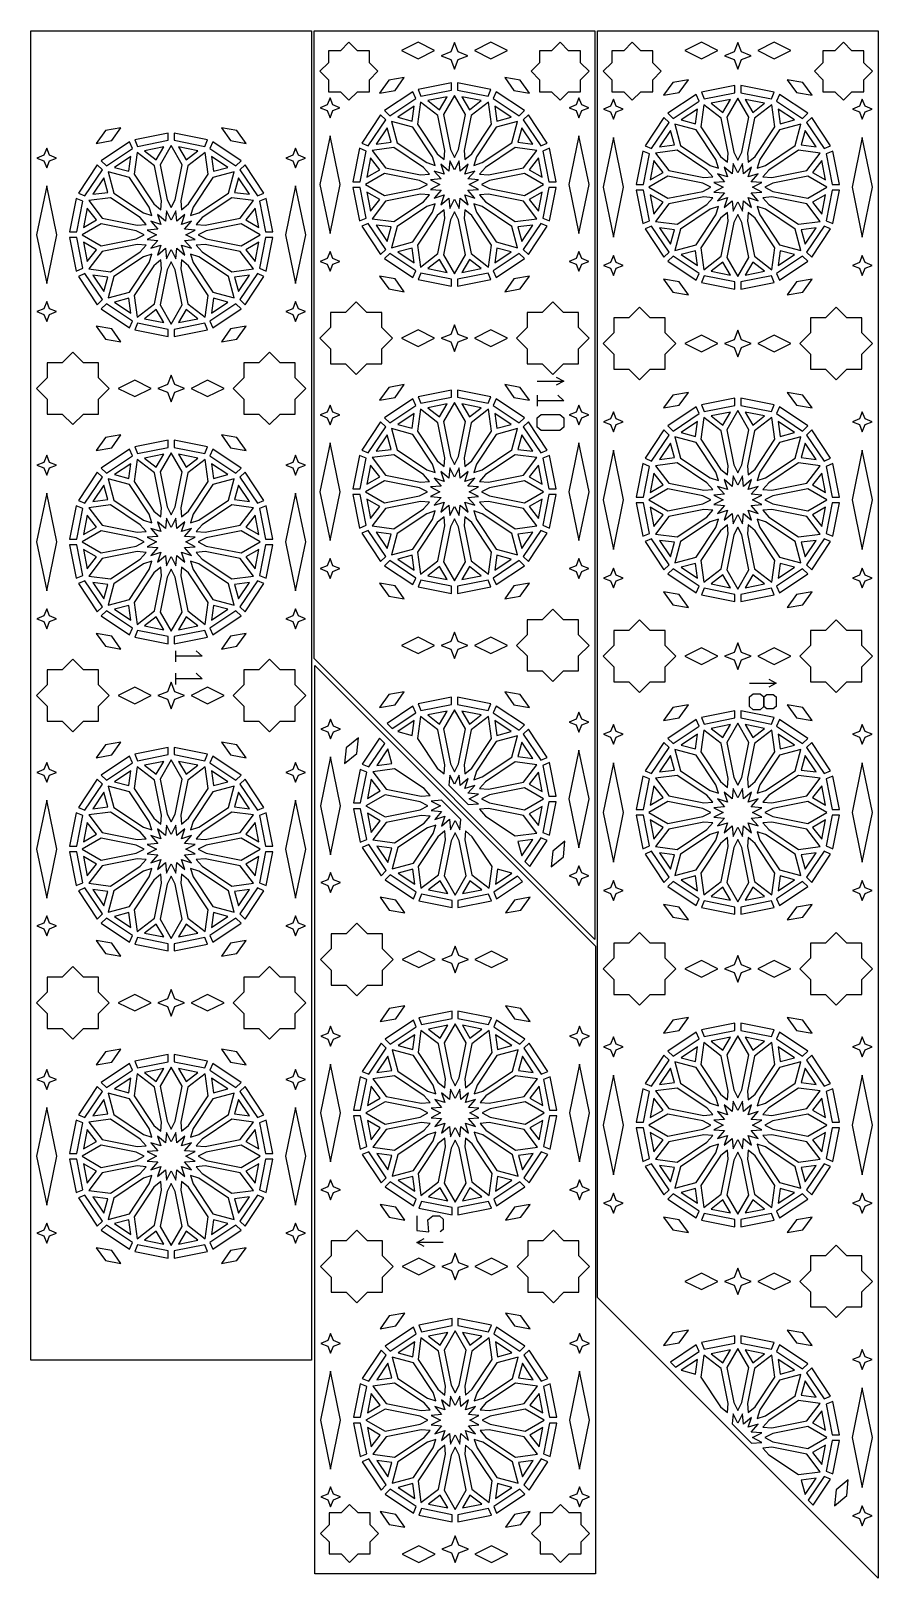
# Model space of a CAD drawing. Header units: millimetres. Extents: x 5 to 1153, y 340 to 2435.
import ezdxf

# ---------------------------------------------------------------- set-up
doc = ezdxf.new("R2010")
doc.units = ezdxf.units.MM
doc.layers.add('CUT', color=1, linetype='CONTINUOUS')
doc.layers.add('ENGRAVE', color=5, linetype='CONTINUOUS')

msp = doc.modelspace()

# ---------------------------------------------------------------- linework, layer by layer
at = {"layer": 'CUT'}
for points in [[(385.16, 2434.99), (385.16, 634.84), (5.01, 634.84), (5.01, 2434.99)], [(769.16, 2434.99), (769.16, 1204.734), (389.01, 1584.884), (389.01, 2434.99)], [(1153.16, 2434.99), (1153.16, 339.734), (773.01, 719.884), (773.01, 2434.99)], [(447.592, 2352.533), (463.867, 2352.533), (463.867, 2368.808), (475.376, 2380.317), (463.867, 2391.825), (463.867, 2408.1), (447.592, 2408.1), (436.083, 2419.609), (424.575, 2408.1), (408.3, 2408.1), (408.3, 2391.825), (396.791, 2380.317), (408.3, 2368.808), (408.3, 2352.533), (424.575, 2352.533), (436.083, 2341.024)], [(507.479, 2408.452), (529.837, 2397.273), (552.195, 2408.452), (529.837, 2419.631)], [(584.186, 2396.374), (597.121, 2401.475), (584.186, 2406.576), (579.085, 2419.511), (573.984, 2406.576), (561.049, 2401.475), (573.984, 2396.374), (579.085, 2383.439)], [(605.975, 2408.452), (628.333, 2397.273), (650.691, 2408.452), (628.333, 2419.631)], [(733.595, 2352.533), (749.87, 2352.533), (749.87, 2368.808), (761.379, 2380.317), (749.87, 2391.825), (749.87, 2408.1), (733.595, 2408.1), (722.087, 2419.609), (710.578, 2408.1), (694.303, 2408.1), (694.303, 2391.825), (682.794, 2380.317), (694.303, 2368.808), (694.303, 2352.533), (710.578, 2352.533), (722.087, 2341.024)], [(820.083, 2419.609), (808.575, 2408.1), (792.3, 2408.1), (792.3, 2391.825), (780.791, 2380.317), (792.3, 2368.808), (792.3, 2352.533), (808.575, 2352.533), (820.083, 2341.024), (831.592, 2352.533), (847.867, 2352.533), (847.867, 2368.808), (859.376, 2380.317), (847.867, 2391.825), (847.867, 2408.1), (831.592, 2408.1)], [(913.837, 2397.273), (936.195, 2408.452), (913.837, 2419.631), (891.479, 2408.452)], [(963.085, 2419.511), (957.984, 2406.576), (945.049, 2401.475), (957.984, 2396.374), (963.085, 2383.439), (968.186, 2396.374), (981.121, 2401.475), (968.186, 2406.576)], [(1012.333, 2397.273), (1034.691, 2408.452), (1012.333, 2419.631), (989.975, 2408.452)], [(1106.087, 2419.609), (1094.578, 2408.1), (1078.303, 2408.1), (1078.303, 2391.825), (1066.794, 2380.317), (1078.303, 2368.808), (1078.303, 2352.533), (1094.578, 2352.533), (1106.087, 2341.024), (1117.595, 2352.533), (1133.87, 2352.533), (1133.87, 2368.808), (1145.379, 2380.317), (1133.87, 2391.825), (1133.87, 2408.1), (1117.595, 2408.1)], [(498.542, 2354.481), (511.001, 2371.958), (489.864, 2368.224), (477.405, 2350.747)], [(659.628, 2354.481), (680.765, 2350.747), (668.306, 2368.224), (647.169, 2371.958)], [(883.547, 2351.443), (896.143, 2368.823), (874.978, 2365.255), (862.381, 2347.875)], [(1042.623, 2351.443), (1063.789, 2347.875), (1051.192, 2365.255), (1030.027, 2368.823)], [(522.78, 2352.721), (484.403, 2327.077), (491.29, 2320.191), (526.508, 2343.722)], [(575.21, 2364.692), (529.94, 2355.687), (533.668, 2346.688), (575.21, 2354.951)], [(579.085, 2263.708), (584.59, 2274.454), (594.023, 2321.874), (579.085, 2347.746), (564.147, 2321.874), (573.58, 2274.454)], [(628.23, 2355.687), (582.96, 2364.692), (582.96, 2354.951), (624.502, 2346.688)], [(673.767, 2327.077), (635.39, 2352.721), (631.662, 2343.722), (666.88, 2320.191)], [(906.78, 2349.055), (868.403, 2323.411), (875.29, 2316.524), (910.508, 2340.055)], [(959.21, 2361.025), (913.94, 2352.02), (917.668, 2343.021), (959.21, 2351.285)], [(1012.23, 2352.02), (966.96, 2361.025), (966.96, 2351.285), (1008.502, 2343.021)], [(1057.767, 2323.411), (1019.39, 2349.055), (1015.662, 2340.055), (1050.88, 2316.524)], [(410.365, 2344.391), (406.554, 2334.726), (396.889, 2330.915), (406.554, 2327.104), (410.365, 2317.439), (414.176, 2327.104), (423.841, 2330.915), (414.176, 2334.726)], [(502.122, 2318.108), (521.648, 2312.876), (524.287, 2332.917)], [(565.005, 2260.908), (565.978, 2272.943), (556.546, 2320.362), (532.844, 2338.548), (528.945, 2308.929), (555.807, 2268.728)], [(542.879, 2340.618), (558.916, 2328.313), (569.023, 2345.818)], [(589.147, 2345.818), (599.254, 2328.313), (615.291, 2340.618)], [(593.165, 2260.908), (602.363, 2268.728), (629.225, 2308.929), (625.326, 2338.548), (601.624, 2320.362), (592.192, 2272.943)], [(633.883, 2332.917), (636.522, 2312.876), (656.048, 2318.108)], [(747.805, 2344.391), (743.994, 2334.726), (734.329, 2330.915), (743.994, 2327.104), (747.805, 2317.439), (751.616, 2327.104), (761.281, 2330.915), (751.616, 2334.726)], [(794.365, 2342.558), (790.554, 2332.893), (780.889, 2329.082), (790.554, 2325.27), (794.365, 2315.606), (798.176, 2325.27), (807.841, 2329.082), (798.176, 2332.893)], [(886.122, 2314.441), (905.648, 2309.209), (908.287, 2329.25)], [(949.005, 2257.241), (949.978, 2269.276), (940.546, 2316.695), (916.844, 2334.881), (912.945, 2305.262), (939.807, 2265.062)], [(926.879, 2336.952), (942.916, 2324.646), (953.023, 2342.152)], [(963.085, 2260.042), (968.59, 2270.788), (978.023, 2318.207), (963.085, 2344.08), (948.147, 2318.207), (957.58, 2270.788)], [(973.147, 2342.152), (983.254, 2324.646), (999.291, 2336.952)], [(977.165, 2257.241), (986.363, 2265.062), (1013.225, 2305.262), (1009.326, 2334.881), (985.624, 2316.695), (976.192, 2269.276)], [(1017.883, 2329.25), (1020.522, 2309.209), (1040.048, 2314.441)], [(1131.805, 2342.558), (1127.994, 2332.893), (1118.329, 2329.082), (1127.994, 2325.27), (1131.805, 2315.606), (1135.616, 2325.27), (1145.281, 2329.082), (1135.616, 2332.893)], [(478.923, 2321.597), (453.279, 2283.22), (462.278, 2279.492), (485.809, 2314.71)], [(553.068, 2252.932), (549.363, 2264.423), (522.501, 2304.624), (493.644, 2312.356), (501.376, 2283.499), (541.577, 2256.637)], [(605.102, 2252.932), (616.593, 2256.637), (656.794, 2283.499), (664.526, 2312.356), (635.669, 2304.624), (608.807, 2264.423)], [(704.891, 2283.22), (679.247, 2321.597), (672.361, 2314.71), (695.892, 2279.492)], [(862.923, 2317.931), (837.279, 2279.553), (846.278, 2275.826), (869.809, 2311.043)], [(937.068, 2249.265), (933.363, 2260.756), (906.501, 2300.957), (877.644, 2308.689), (885.376, 2279.832), (925.577, 2252.971)], [(989.102, 2249.265), (1000.593, 2252.971), (1040.794, 2279.832), (1048.526, 2308.689), (1019.669, 2300.957), (992.807, 2260.756)], [(1088.891, 2279.553), (1063.247, 2317.931), (1056.361, 2311.043), (1079.892, 2275.826)], [(127.001, 2303.958), (105.864, 2300.224), (93.405, 2282.747), (114.542, 2286.481)], [(107.29, 2252.191), (142.508, 2275.722), (138.78, 2284.721), (100.403, 2259.077)], [(191.21, 2296.692), (145.94, 2287.687), (149.668, 2278.688), (191.21, 2286.951)], [(244.23, 2287.687), (198.96, 2296.692), (198.96, 2286.951), (240.502, 2278.688)], [(289.767, 2259.077), (251.39, 2284.721), (247.662, 2275.722), (282.88, 2252.191)], [(296.765, 2282.747), (284.306, 2300.224), (263.169, 2303.958), (275.628, 2286.481)], [(396.762, 2226.915), (410.365, 2160.728), (423.968, 2226.915), (410.365, 2293.102)], [(473.083, 2281.713), (493.124, 2284.352), (487.892, 2303.878)], [(670.278, 2303.878), (665.046, 2284.352), (685.087, 2281.713)], [(734.202, 2226.915), (747.805, 2160.728), (761.408, 2226.915), (747.805, 2293.102)], [(780.762, 2223.248), (794.365, 2155.894), (807.968, 2223.248), (794.365, 2290.603)], [(857.083, 2278.047), (877.124, 2280.685), (871.892, 2300.211)], [(1054.278, 2300.211), (1049.046, 2280.685), (1069.087, 2278.047)], [(1118.202, 2223.248), (1131.805, 2155.894), (1145.408, 2223.248), (1131.805, 2290.603)], [(30.176, 2259.104), (39.841, 2262.915), (30.176, 2266.726), (26.365, 2276.391), (22.554, 2266.726), (12.889, 2262.915), (22.554, 2259.104), (26.365, 2249.439)], [(140.287, 2264.917), (118.122, 2250.108), (137.648, 2244.876)], [(181.978, 2204.943), (172.546, 2252.362), (148.844, 2270.548), (144.945, 2240.929), (171.807, 2200.728), (181.005, 2192.908)], [(185.023, 2277.818), (158.879, 2272.618), (174.916, 2260.313)], [(200.59, 2206.454), (210.023, 2253.874), (195.085, 2279.746), (180.147, 2253.874), (189.58, 2206.454), (195.085, 2195.708)], [(231.291, 2272.618), (205.147, 2277.818), (215.254, 2260.313)], [(218.363, 2200.728), (245.225, 2240.929), (241.326, 2270.548), (217.624, 2252.362), (208.192, 2204.943), (209.165, 2192.908)], [(249.883, 2264.917), (252.522, 2244.876), (272.048, 2250.108)], [(367.616, 2259.104), (377.281, 2262.915), (367.616, 2266.726), (363.805, 2276.391), (359.994, 2266.726), (350.329, 2262.915), (359.994, 2259.104), (363.805, 2249.439)], [(450.313, 2276.06), (441.308, 2230.79), (451.049, 2230.79), (459.312, 2272.332)], [(460.182, 2236.977), (477.687, 2247.084), (465.382, 2263.121)], [(537.272, 2250.193), (497.071, 2277.055), (467.452, 2273.156), (485.638, 2249.454), (533.057, 2240.022), (545.092, 2240.995)], [(613.078, 2240.995), (625.113, 2240.022), (672.532, 2249.454), (690.718, 2273.156), (661.099, 2277.055), (620.898, 2250.193)], [(692.788, 2263.121), (680.483, 2247.084), (697.988, 2236.977)], [(698.858, 2272.332), (707.121, 2230.79), (716.862, 2230.79), (707.857, 2276.06)], [(834.313, 2272.393), (825.308, 2227.123), (835.049, 2227.123), (843.312, 2268.665)], [(921.272, 2246.527), (881.071, 2273.388), (851.452, 2269.489), (869.638, 2245.787), (917.057, 2236.355), (929.092, 2237.329)], [(997.078, 2237.329), (1009.113, 2236.355), (1056.532, 2245.787), (1074.718, 2269.489), (1045.099, 2273.388), (1004.898, 2246.527)], [(1082.858, 2268.665), (1091.121, 2227.123), (1100.862, 2227.123), (1091.857, 2272.393)], [(78.278, 2211.492), (101.809, 2246.71), (94.923, 2253.597), (69.279, 2215.22)], [(165.363, 2196.423), (138.501, 2236.624), (109.644, 2244.356), (117.376, 2215.499), (157.577, 2188.637), (169.068, 2184.932)], [(232.593, 2188.637), (272.794, 2215.499), (280.526, 2244.356), (251.669, 2236.624), (224.807, 2196.423), (221.102, 2184.932)], [(320.891, 2215.22), (295.247, 2253.597), (288.361, 2246.71), (311.892, 2211.492)], [(572.647, 2259.276), (571.509, 2245.205), (560.753, 2254.35), (565.086, 2240.914), (551.65, 2245.247), (560.795, 2234.491), (546.724, 2233.353), (559.287, 2226.915), (546.724, 2220.477), (560.795, 2219.339), (551.65, 2208.583), (565.086, 2212.916), (560.753, 2199.48), (571.509, 2208.625), (572.647, 2194.554), (579.085, 2207.117), (585.523, 2194.554), (586.661, 2208.625), (597.417, 2199.48), (593.084, 2212.916), (606.52, 2208.583), (597.375, 2219.339), (611.446, 2220.477), (598.883, 2226.915), (611.446, 2233.353), (597.375, 2234.491), (606.52, 2245.247), (593.084, 2240.914), (597.417, 2254.35), (586.661, 2245.205), (585.523, 2259.276), (579.085, 2246.713)], [(844.182, 2233.311), (861.687, 2243.417), (849.382, 2259.455)], [(956.647, 2255.61), (955.509, 2241.539), (944.753, 2250.683), (949.086, 2237.247), (935.65, 2241.58), (944.795, 2230.824), (930.724, 2229.686), (943.287, 2223.248), (930.724, 2216.811), (944.795, 2215.672), (935.65, 2204.917), (949.086, 2209.249), (944.753, 2195.814), (955.509, 2204.958), (956.647, 2190.887), (963.085, 2203.45), (969.523, 2190.887), (970.661, 2204.958), (981.417, 2195.814), (977.084, 2209.249), (990.52, 2204.917), (981.375, 2215.672), (995.446, 2216.811), (982.883, 2223.248), (995.446, 2229.686), (981.375, 2230.824), (990.52, 2241.58), (977.084, 2237.247), (981.417, 2250.683), (970.661, 2241.539), (969.523, 2255.61), (963.085, 2243.046)], [(1076.788, 2259.455), (1064.483, 2243.417), (1081.988, 2233.311)], [(26.365, 2092.728), (39.968, 2158.915), (26.365, 2225.102), (12.762, 2158.915)], [(103.892, 2235.878), (89.083, 2213.713), (109.124, 2216.352)], [(286.278, 2235.878), (281.046, 2216.352), (301.087, 2213.713)], [(363.805, 2092.728), (377.408, 2158.915), (363.805, 2225.102), (350.202, 2158.915)], [(441.308, 2223.04), (450.313, 2177.77), (459.312, 2181.498), (451.049, 2223.04)], [(542.292, 2226.915), (531.546, 2232.42), (484.126, 2241.853), (458.254, 2226.915), (484.126, 2211.977), (531.546, 2221.41)], [(615.878, 2226.915), (626.624, 2221.41), (674.044, 2211.977), (699.916, 2226.915), (674.044, 2241.853), (626.624, 2232.42)], [(707.121, 2223.04), (698.858, 2181.498), (707.857, 2177.77), (716.862, 2223.04)], [(926.292, 2223.248), (915.546, 2228.753), (868.126, 2238.186), (842.254, 2223.248), (868.126, 2208.311), (915.546, 2217.744)], [(999.878, 2223.248), (1010.624, 2217.744), (1058.044, 2208.311), (1083.916, 2223.248), (1058.044, 2238.186), (1010.624, 2228.753)], [(67.049, 2162.79), (75.312, 2204.332), (66.313, 2208.06), (57.308, 2162.79)], [(153.272, 2182.193), (113.071, 2209.055), (83.452, 2205.156), (101.638, 2181.454), (149.057, 2172.022), (161.092, 2172.995)], [(241.113, 2172.022), (288.532, 2181.454), (306.718, 2205.156), (277.099, 2209.055), (236.898, 2182.193), (229.078, 2172.995)], [(332.862, 2162.79), (323.857, 2208.06), (314.858, 2204.332), (323.121, 2162.79)], [(477.687, 2206.746), (460.182, 2216.853), (465.382, 2190.709)], [(545.092, 2212.835), (533.057, 2213.808), (485.638, 2204.376), (467.452, 2180.674), (497.071, 2176.775), (537.272, 2203.637)], [(553.068, 2200.898), (541.577, 2197.193), (501.376, 2170.331), (493.644, 2141.474), (522.501, 2149.206), (549.363, 2189.407)], [(605.102, 2200.898), (608.807, 2189.407), (635.669, 2149.206), (664.526, 2141.474), (656.794, 2170.331), (616.593, 2197.193)], [(613.078, 2212.835), (620.898, 2203.637), (661.099, 2176.775), (690.718, 2180.674), (672.532, 2204.376), (625.113, 2213.808)], [(697.988, 2216.853), (680.483, 2206.746), (692.788, 2190.709)], [(825.308, 2219.373), (834.313, 2174.103), (843.312, 2177.831), (835.049, 2219.373)], [(861.687, 2203.079), (844.182, 2213.186), (849.382, 2187.042)], [(929.092, 2209.168), (917.057, 2210.142), (869.638, 2200.71), (851.452, 2177.008), (881.071, 2173.109), (921.272, 2199.97)], [(997.078, 2209.168), (1004.898, 2199.97), (1045.099, 2173.109), (1074.718, 2177.008), (1056.532, 2200.71), (1009.113, 2210.142)], [(1081.988, 2213.186), (1064.483, 2203.079), (1076.788, 2187.042)], [(1091.121, 2219.373), (1082.858, 2177.831), (1091.857, 2174.103), (1100.862, 2219.373)], [(81.382, 2195.121), (76.182, 2168.977), (93.687, 2179.084)], [(195.085, 2139.117), (201.523, 2126.554), (202.661, 2140.625), (213.417, 2131.48), (209.084, 2144.916), (222.52, 2140.583), (213.375, 2151.339), (227.446, 2152.477), (214.883, 2158.915), (227.446, 2165.353), (213.375, 2166.491), (222.52, 2177.247), (209.084, 2172.914), (213.417, 2186.35), (202.661, 2177.205), (201.523, 2191.276), (195.085, 2178.713), (188.647, 2191.276), (187.509, 2177.205), (176.753, 2186.35), (181.086, 2172.914), (167.65, 2177.247), (176.795, 2166.491), (162.724, 2165.353), (175.287, 2158.915), (162.724, 2152.477), (176.795, 2151.339), (167.65, 2140.583), (181.086, 2144.916), (176.753, 2131.48), (187.509, 2140.625), (188.647, 2126.554)], [(308.788, 2195.121), (296.483, 2179.084), (313.988, 2168.977)], [(565.005, 2192.922), (555.807, 2185.102), (528.945, 2144.901), (532.844, 2115.282), (556.546, 2133.468), (565.978, 2180.887)], [(579.085, 2190.122), (573.58, 2179.376), (564.147, 2131.956), (579.085, 2106.084), (594.023, 2131.956), (584.59, 2179.376)], [(593.165, 2192.922), (592.192, 2180.887), (601.624, 2133.468), (625.326, 2115.282), (629.225, 2144.901), (602.363, 2185.102)], [(937.068, 2197.231), (925.577, 2193.526), (885.376, 2166.664), (877.644, 2137.808), (906.501, 2145.54), (933.363, 2185.74)], [(949.005, 2189.255), (939.807, 2181.435), (912.945, 2141.234), (916.844, 2111.615), (940.546, 2129.801), (949.978, 2177.221)], [(963.085, 2186.455), (957.58, 2175.709), (948.147, 2128.29), (963.085, 2102.417), (978.023, 2128.29), (968.59, 2175.709)], [(977.165, 2189.255), (976.192, 2177.221), (985.624, 2129.801), (1009.326, 2111.615), (1013.225, 2141.234), (986.363, 2181.435)], [(989.102, 2197.231), (992.807, 2185.74), (1019.669, 2145.54), (1048.526, 2137.808), (1040.794, 2166.664), (1000.593, 2193.526)], [(147.546, 2164.42), (100.126, 2173.853), (74.254, 2158.915), (100.126, 2143.977), (147.546, 2153.41), (158.292, 2158.915)], [(242.624, 2153.41), (290.044, 2143.977), (315.916, 2158.915), (290.044, 2173.853), (242.624, 2164.42), (231.878, 2158.915)], [(453.279, 2170.61), (478.923, 2132.233), (485.809, 2139.12), (462.278, 2174.338)], [(493.124, 2169.478), (473.083, 2172.117), (487.892, 2149.952)], [(685.087, 2172.117), (665.046, 2169.478), (670.278, 2149.952)], [(695.892, 2174.338), (672.361, 2139.12), (679.247, 2132.233), (704.891, 2170.61)], [(837.279, 2166.944), (862.923, 2128.566), (869.809, 2135.454), (846.278, 2170.671)], [(877.124, 2165.812), (857.083, 2168.45), (871.892, 2146.286)], [(1069.087, 2168.45), (1049.046, 2165.812), (1054.278, 2146.286)], [(1079.892, 2170.671), (1056.361, 2135.454), (1063.247, 2128.566), (1088.891, 2166.944)], [(75.312, 2113.498), (67.049, 2155.04), (57.308, 2155.04), (66.313, 2109.77)], [(81.382, 2122.709), (93.687, 2138.746), (76.182, 2148.853)], [(161.092, 2144.835), (149.057, 2145.808), (101.638, 2136.376), (83.452, 2112.674), (113.071, 2108.775), (153.272, 2135.637)], [(236.898, 2135.637), (277.099, 2108.775), (306.718, 2112.674), (288.532, 2136.376), (241.113, 2145.808), (229.078, 2144.835)], [(313.988, 2148.853), (296.483, 2138.746), (308.788, 2122.709)], [(323.857, 2109.77), (332.862, 2155.04), (323.121, 2155.04), (314.858, 2113.498)], [(521.648, 2140.954), (502.122, 2135.722), (524.287, 2120.913)], [(656.048, 2135.722), (636.522, 2140.954), (633.883, 2120.913)], [(905.648, 2137.287), (886.122, 2132.056), (908.287, 2117.246)], [(1040.048, 2132.056), (1020.522, 2137.287), (1017.883, 2117.246)], [(157.577, 2129.193), (117.376, 2102.331), (109.644, 2073.474), (138.501, 2081.206), (165.363, 2121.407), (169.068, 2132.898)], [(171.807, 2117.102), (144.945, 2076.901), (148.844, 2047.282), (172.546, 2065.468), (181.978, 2112.887), (181.005, 2124.922)], [(189.58, 2111.376), (180.147, 2063.956), (195.085, 2038.084), (210.023, 2063.956), (200.59, 2111.376), (195.085, 2122.122)], [(208.192, 2112.887), (217.624, 2065.468), (241.326, 2047.282), (245.225, 2076.901), (218.363, 2117.102), (209.165, 2124.922)], [(224.807, 2121.407), (251.669, 2081.206), (280.526, 2073.474), (272.794, 2102.331), (232.593, 2129.193), (221.102, 2132.898)], [(410.365, 2136.391), (406.554, 2126.726), (396.889, 2122.915), (406.554, 2119.104), (410.365, 2109.439), (414.176, 2119.104), (423.841, 2122.915), (414.176, 2126.726)], [(484.403, 2126.753), (522.78, 2101.109), (526.508, 2110.108), (491.29, 2133.639)], [(558.916, 2125.517), (542.879, 2113.212), (569.023, 2108.012)], [(599.254, 2125.517), (589.147, 2108.012), (615.291, 2113.212)], [(666.88, 2133.639), (631.662, 2110.108), (635.39, 2101.109), (673.767, 2126.753)], [(747.805, 2136.391), (743.994, 2126.726), (734.329, 2122.915), (743.994, 2119.104), (747.805, 2109.439), (751.616, 2119.104), (761.281, 2122.915), (751.616, 2126.726)], [(794.365, 2130.891), (790.554, 2121.226), (780.889, 2117.415), (790.554, 2113.604), (794.365, 2103.939), (798.176, 2113.604), (807.841, 2117.415), (798.176, 2121.226)], [(868.403, 2123.086), (906.78, 2097.442), (910.508, 2106.442), (875.29, 2129.973)], [(942.916, 2121.851), (926.879, 2109.545), (953.023, 2104.345)], [(983.254, 2121.851), (973.147, 2104.345), (999.291, 2109.545)], [(1050.88, 2129.973), (1015.662, 2106.442), (1019.39, 2097.442), (1057.767, 2123.086)], [(1131.805, 2130.891), (1127.994, 2121.226), (1118.329, 2117.415), (1127.994, 2113.604), (1131.805, 2103.939), (1135.616, 2113.604), (1145.281, 2117.415), (1135.616, 2121.226)], [(101.809, 2071.12), (78.278, 2106.338), (69.279, 2102.61), (94.923, 2064.233)], [(103.892, 2081.952), (109.124, 2101.478), (89.083, 2104.117)], [(301.087, 2104.117), (281.046, 2101.478), (286.278, 2081.952)], [(311.892, 2106.338), (288.361, 2071.12), (295.247, 2064.233), (320.891, 2102.61)], [(498.542, 2099.349), (477.405, 2103.083), (489.864, 2085.606), (511.001, 2081.872)], [(575.21, 2098.879), (533.668, 2107.142), (529.94, 2098.143), (575.21, 2089.138)], [(624.502, 2107.142), (582.96, 2098.879), (582.96, 2089.138), (628.23, 2098.143)], [(659.628, 2099.349), (647.169, 2081.872), (668.306, 2085.606), (680.765, 2103.083)], [(883.547, 2095.053), (862.381, 2098.622), (874.978, 2081.242), (896.143, 2077.674)], [(959.21, 2095.212), (917.668, 2103.475), (913.94, 2094.477), (959.21, 2085.471)], [(1008.502, 2103.475), (966.96, 2095.212), (966.96, 2085.471), (1012.23, 2094.477)], [(1042.623, 2095.053), (1030.027, 2077.674), (1051.192, 2081.242), (1063.789, 2098.622)], [(30.176, 2051.104), (39.841, 2054.915), (30.176, 2058.726), (26.365, 2068.391), (22.554, 2058.726), (12.889, 2054.915), (22.554, 2051.104), (26.365, 2041.439)], [(142.508, 2042.108), (107.29, 2065.639), (100.403, 2058.753), (138.78, 2033.109)], [(140.287, 2052.913), (137.648, 2072.954), (118.122, 2067.722)], [(185.023, 2040.012), (174.916, 2057.517), (158.879, 2045.212)], [(231.291, 2045.212), (215.254, 2057.517), (205.147, 2040.012)], [(282.88, 2065.639), (247.662, 2042.108), (251.39, 2033.109), (289.767, 2058.753)], [(272.048, 2067.722), (252.522, 2072.954), (249.883, 2052.913)], [(367.616, 2051.104), (377.281, 2054.915), (367.616, 2058.726), (363.805, 2068.391), (359.994, 2058.726), (350.329, 2054.915), (359.994, 2051.104), (363.805, 2041.439)], [(445.933, 2068.057), (431.54, 2053.664), (411.184, 2053.664), (411.184, 2033.308), (396.791, 2018.915), (411.184, 2004.522), (411.184, 1984.166), (431.54, 1984.166), (445.933, 1969.773), (460.326, 1984.166), (480.682, 1984.166), (480.682, 2004.522), (495.075, 2018.915), (480.682, 2033.308), (480.682, 2053.664), (460.326, 2053.664)], [(712.237, 2068.057), (697.844, 2053.664), (677.488, 2053.664), (677.488, 2033.308), (663.095, 2018.915), (677.488, 2004.522), (677.488, 1984.166), (697.844, 1984.166), (712.237, 1969.773), (726.63, 1984.166), (746.986, 1984.166), (746.986, 2004.522), (761.379, 2018.915), (746.986, 2033.308), (746.986, 2053.664), (726.63, 2053.664)], [(829.933, 2060.724), (815.54, 2046.33), (795.184, 2046.33), (795.184, 2025.975), (780.791, 2011.582), (795.184, 1997.188), (795.184, 1976.833), (815.54, 1976.833), (829.933, 1962.44), (844.326, 1976.833), (864.682, 1976.833), (864.682, 1997.188), (879.075, 2011.582), (864.682, 2025.975), (864.682, 2046.33), (844.326, 2046.33)], [(1096.237, 2060.724), (1081.844, 2046.33), (1061.488, 2046.33), (1061.488, 2025.975), (1047.095, 2011.582), (1061.488, 1997.188), (1061.488, 1976.833), (1081.844, 1976.833), (1096.237, 1962.44), (1110.63, 1976.833), (1130.986, 1976.833), (1130.986, 1997.188), (1145.379, 2011.582), (1130.986, 2025.975), (1130.986, 2046.33), (1110.63, 2046.33)], [(93.405, 2035.083), (105.864, 2017.606), (127.001, 2013.872), (114.542, 2031.349)], [(191.21, 2030.879), (149.668, 2039.142), (145.94, 2030.143), (191.21, 2021.138)], [(240.502, 2039.142), (198.96, 2030.879), (198.96, 2021.138), (244.23, 2030.143)], [(263.169, 2013.872), (284.306, 2017.606), (296.765, 2035.083), (275.628, 2031.349)], [(579.085, 2036.951), (573.984, 2024.016), (561.049, 2018.915), (573.984, 2013.814), (579.085, 2000.879), (584.186, 2013.814), (597.121, 2018.915), (584.186, 2024.016)], [(529.837, 2007.736), (552.195, 2018.915), (529.837, 2030.094), (507.479, 2018.915)], [(628.333, 2007.736), (650.691, 2018.915), (628.333, 2030.094), (605.975, 2018.915)], [(913.837, 2000.402), (936.195, 2011.582), (913.837, 2022.761), (891.479, 2011.582)], [(963.085, 2029.618), (957.984, 2016.683), (945.049, 2011.582), (957.984, 2006.481), (963.085, 1993.546), (968.186, 2006.481), (981.121, 2011.582), (968.186, 2016.683)], [(1012.333, 2000.402), (1034.691, 2011.582), (1012.333, 2022.761), (989.975, 2011.582)], [(76.326, 1916.166), (96.682, 1916.166), (96.682, 1936.522), (111.075, 1950.915), (96.682, 1965.308), (96.682, 1985.664), (76.326, 1985.664), (61.933, 2000.057), (47.54, 1985.664), (27.184, 1985.664), (27.184, 1965.308), (12.791, 1950.915), (27.184, 1936.522), (27.184, 1916.166), (47.54, 1916.166), (61.933, 1901.773)], [(342.63, 1916.166), (362.986, 1916.166), (362.986, 1936.522), (377.379, 1950.915), (362.986, 1965.308), (362.986, 1985.664), (342.63, 1985.664), (328.237, 2000.057), (313.844, 1985.664), (293.488, 1985.664), (293.488, 1965.308), (279.095, 1950.915), (293.488, 1936.522), (293.488, 1916.166), (313.844, 1916.166), (328.237, 1901.773)], [(123.479, 1950.915), (145.837, 1939.736), (168.195, 1950.915), (145.837, 1962.094)], [(200.186, 1945.814), (213.121, 1950.915), (200.186, 1956.016), (195.085, 1968.951), (189.984, 1956.016), (177.049, 1950.915), (189.984, 1945.814), (195.085, 1932.879)], [(221.975, 1950.915), (244.333, 1939.736), (266.691, 1950.915), (244.333, 1962.094)], [(498.542, 1938.481), (511.001, 1955.958), (489.864, 1952.224), (477.405, 1934.747)], [(575.21, 1948.692), (529.94, 1939.687), (533.668, 1930.688), (575.21, 1938.951)], [(628.23, 1939.687), (582.96, 1948.692), (582.96, 1938.951), (624.502, 1930.688)], [(659.628, 1938.481), (680.765, 1934.747), (668.306, 1952.224), (647.169, 1955.958)], [(410.365, 1928.391), (406.554, 1918.726), (396.889, 1914.915), (406.554, 1911.104), (410.365, 1901.439), (414.176, 1911.104), (423.841, 1914.915), (414.176, 1918.726)], [(522.78, 1936.721), (484.403, 1911.077), (491.29, 1904.191), (526.508, 1927.722)], [(542.879, 1924.618), (558.916, 1912.313), (569.023, 1929.818)], [(579.085, 1847.708), (584.59, 1858.454), (594.023, 1905.874), (579.085, 1931.746), (564.147, 1905.874), (573.58, 1858.454)], [(589.147, 1929.818), (599.254, 1912.313), (615.291, 1924.618)], [(673.767, 1911.077), (635.39, 1936.721), (631.662, 1927.722), (666.88, 1904.191)], [(747.805, 1928.391), (743.994, 1918.726), (734.329, 1914.915), (743.994, 1911.104), (747.805, 1901.439), (751.616, 1911.104), (761.281, 1914.915), (751.616, 1918.726)], [(883.547, 1928.11), (896.143, 1945.49), (874.978, 1941.921), (862.381, 1924.542)], [(959.21, 1937.692), (913.94, 1928.687), (917.668, 1919.688), (959.21, 1927.951)], [(1012.23, 1928.687), (966.96, 1937.692), (966.96, 1927.951), (1008.502, 1919.688)], [(1042.623, 1928.11), (1063.789, 1924.542), (1051.192, 1941.921), (1030.027, 1945.49)], [(502.122, 1902.108), (521.648, 1896.876), (524.287, 1916.917)], [(565.005, 1844.908), (565.978, 1856.943), (556.546, 1904.362), (532.844, 1922.548), (528.945, 1892.929), (555.807, 1852.728)], [(593.165, 1844.908), (602.363, 1852.728), (629.225, 1892.929), (625.326, 1922.548), (601.624, 1904.362), (592.192, 1856.943)], [(633.883, 1916.917), (636.522, 1896.876), (656.048, 1902.108)], [(794.365, 1919.224), (790.554, 1909.56), (780.889, 1905.748), (790.554, 1901.937), (794.365, 1892.272), (798.176, 1901.937), (807.841, 1905.748), (798.176, 1909.56)], [(906.78, 1925.721), (868.403, 1900.077), (875.29, 1893.191), (910.508, 1916.722)], [(949.005, 1833.908), (949.978, 1845.943), (940.546, 1893.362), (916.844, 1911.548), (912.945, 1881.929), (939.807, 1841.728)], [(926.879, 1913.618), (942.916, 1901.313), (953.023, 1918.818)], [(963.085, 1836.708), (968.59, 1847.454), (978.023, 1894.874), (963.085, 1920.746), (948.147, 1894.874), (957.58, 1847.454)], [(973.147, 1918.818), (983.254, 1901.313), (999.291, 1913.618)], [(977.165, 1833.908), (986.363, 1841.728), (1013.225, 1881.929), (1009.326, 1911.548), (985.624, 1893.362), (976.192, 1845.943)], [(1057.767, 1900.077), (1019.39, 1925.721), (1015.662, 1916.722), (1050.88, 1893.191)], [(1131.805, 1919.224), (1127.994, 1909.56), (1118.329, 1905.748), (1127.994, 1901.937), (1131.805, 1892.272), (1135.616, 1901.937), (1145.281, 1905.748), (1135.616, 1909.56)], [(127.001, 1887.958), (105.864, 1884.224), (93.405, 1866.747), (114.542, 1870.481)], [(296.765, 1866.747), (284.306, 1884.224), (263.169, 1887.958), (275.628, 1870.481)], [(478.923, 1905.597), (453.279, 1867.22), (462.278, 1863.492), (485.809, 1898.71)], [(473.083, 1865.713), (493.124, 1868.352), (487.892, 1887.878)], [(553.068, 1836.932), (549.363, 1848.423), (522.501, 1888.624), (493.644, 1896.356), (501.376, 1867.499), (541.577, 1840.637)], [(605.102, 1836.932), (616.593, 1840.637), (656.794, 1867.499), (664.526, 1896.356), (635.669, 1888.624), (608.807, 1848.423)], [(670.278, 1887.878), (665.046, 1868.352), (685.087, 1865.713)], [(704.891, 1867.22), (679.247, 1905.597), (672.361, 1898.71), (695.892, 1863.492)], [(862.923, 1894.597), (837.279, 1856.22), (846.278, 1852.492), (869.809, 1887.71)], [(886.122, 1891.108), (905.648, 1885.876), (908.287, 1905.917)], [(1017.883, 1905.917), (1020.522, 1885.876), (1040.048, 1891.108)], [(1088.891, 1856.22), (1063.247, 1894.597), (1056.361, 1887.71), (1079.892, 1852.492)], [(107.29, 1836.191), (142.508, 1859.722), (138.78, 1868.721), (100.403, 1843.077)], [(191.21, 1880.692), (145.94, 1871.687), (149.668, 1862.688), (191.21, 1870.951)], [(244.23, 1871.687), (198.96, 1880.692), (198.96, 1870.951), (240.502, 1862.688)], [(289.767, 1843.077), (251.39, 1868.721), (247.662, 1859.722), (282.88, 1836.191)], [(396.762, 1810.915), (410.365, 1744.728), (423.968, 1810.915), (410.365, 1877.102)], [(734.202, 1810.915), (747.805, 1744.728), (761.408, 1810.915), (747.805, 1877.102)], [(780.762, 1799.915), (794.365, 1732.561), (807.968, 1799.915), (794.365, 1867.269)], [(857.083, 1854.713), (877.124, 1857.352), (871.892, 1876.878)], [(937.068, 1825.932), (933.363, 1837.423), (906.501, 1877.624), (877.644, 1885.356), (885.376, 1856.499), (925.577, 1829.637)], [(989.102, 1825.932), (1000.593, 1829.637), (1040.794, 1856.499), (1048.526, 1885.356), (1019.669, 1877.624), (992.807, 1837.423)], [(1054.278, 1876.878), (1049.046, 1857.352), (1069.087, 1854.713)], [(1118.202, 1799.915), (1131.805, 1732.561), (1145.408, 1799.915), (1131.805, 1867.269)], [(30.176, 1843.104), (39.841, 1846.915), (30.176, 1850.726), (26.365, 1860.391), (22.554, 1850.726), (12.889, 1846.915), (22.554, 1843.104), (26.365, 1833.439)], [(140.287, 1848.917), (118.122, 1834.108), (137.648, 1828.876)], [(181.978, 1788.943), (172.546, 1836.362), (148.844, 1854.548), (144.945, 1824.929), (171.807, 1784.728), (181.005, 1776.908)], [(185.023, 1861.818), (158.879, 1856.618), (174.916, 1844.313)], [(200.59, 1790.454), (210.023, 1837.874), (195.085, 1863.746), (180.147, 1837.874), (189.58, 1790.454), (195.085, 1779.708)], [(231.291, 1856.618), (205.147, 1861.818), (215.254, 1844.313)], [(218.363, 1784.728), (245.225, 1824.929), (241.326, 1854.548), (217.624, 1836.362), (208.192, 1788.943), (209.165, 1776.908)], [(249.883, 1848.917), (252.522, 1828.876), (272.048, 1834.108)], [(367.616, 1843.104), (377.281, 1846.915), (367.616, 1850.726), (363.805, 1860.391), (359.994, 1850.726), (350.329, 1846.915), (359.994, 1843.104), (363.805, 1833.439)], [(450.313, 1860.06), (441.308, 1814.79), (451.049, 1814.79), (459.312, 1856.332)], [(460.182, 1820.977), (477.687, 1831.084), (465.382, 1847.121)], [(537.272, 1834.193), (497.071, 1861.055), (467.452, 1857.156), (485.638, 1833.454), (533.057, 1824.022), (545.092, 1824.995)], [(613.078, 1824.995), (625.113, 1824.022), (672.532, 1833.454), (690.718, 1857.156), (661.099, 1861.055), (620.898, 1834.193)], [(692.788, 1847.121), (680.483, 1831.084), (697.988, 1820.977)], [(698.858, 1856.332), (707.121, 1814.79), (716.862, 1814.79), (707.857, 1860.06)], [(834.313, 1849.06), (825.308, 1803.79), (835.049, 1803.79), (843.312, 1845.332)], [(921.272, 1823.193), (881.071, 1850.055), (851.452, 1846.156), (869.638, 1822.454), (917.057, 1813.022), (929.092, 1813.995)], [(997.078, 1813.995), (1009.113, 1813.022), (1056.532, 1822.454), (1074.718, 1846.156), (1045.099, 1850.055), (1004.898, 1823.193)], [(1082.858, 1845.332), (1091.121, 1803.79), (1100.862, 1803.79), (1091.857, 1849.06)], [(78.278, 1795.492), (101.809, 1830.71), (94.923, 1837.597), (69.279, 1799.22)], [(165.363, 1780.423), (138.501, 1820.624), (109.644, 1828.356), (117.376, 1799.499), (157.577, 1772.637), (169.068, 1768.932)], [(232.593, 1772.637), (272.794, 1799.499), (280.526, 1828.356), (251.669, 1820.624), (224.807, 1780.423), (221.102, 1768.932)], [(320.891, 1799.22), (295.247, 1837.597), (288.361, 1830.71), (311.892, 1795.492)], [(542.292, 1810.915), (531.546, 1816.42), (484.126, 1825.853), (458.254, 1810.915), (484.126, 1795.977), (531.546, 1805.41)], [(572.647, 1843.276), (571.509, 1829.205), (560.753, 1838.35), (565.086, 1824.914), (551.65, 1829.247), (560.795, 1818.491), (546.724, 1817.353), (559.287, 1810.915), (546.724, 1804.477), (560.795, 1803.339), (551.65, 1792.583), (565.086, 1796.916), (560.753, 1783.48), (571.509, 1792.625), (572.647, 1778.554), (579.085, 1791.117), (585.523, 1778.554), (586.661, 1792.625), (597.417, 1783.48), (593.084, 1796.916), (606.52, 1792.583), (597.375, 1803.339), (611.446, 1804.477), (598.883, 1810.915), (611.446, 1817.353), (597.375, 1818.491), (606.52, 1829.247), (593.084, 1824.914), (597.417, 1838.35), (586.661, 1829.205), (585.523, 1843.276), (579.085, 1830.713)], [(615.878, 1810.915), (626.624, 1805.41), (674.044, 1795.977), (699.916, 1810.915), (674.044, 1825.853), (626.624, 1816.42)], [(844.182, 1809.977), (861.687, 1820.084), (849.382, 1836.121)], [(956.647, 1832.276), (955.509, 1818.205), (944.753, 1827.35), (949.086, 1813.914), (935.65, 1818.247), (944.795, 1807.491), (930.724, 1806.353), (943.287, 1799.915), (930.724, 1793.477), (944.795, 1792.339), (935.65, 1781.583), (949.086, 1785.916), (944.753, 1772.48), (955.509, 1781.625), (956.647, 1767.554), (963.085, 1780.117), (969.523, 1767.554), (970.661, 1781.625), (981.417, 1772.48), (977.084, 1785.916), (990.52, 1781.583), (981.375, 1792.339), (995.446, 1793.477), (982.883, 1799.915), (995.446, 1806.353), (981.375, 1807.491), (990.52, 1818.247), (977.084, 1813.914), (981.417, 1827.35), (970.661, 1818.205), (969.523, 1832.276), (963.085, 1819.713)], [(1076.788, 1836.121), (1064.483, 1820.084), (1081.988, 1809.977)], [(26.365, 1676.728), (39.968, 1742.915), (26.365, 1809.102), (12.762, 1742.915)], [(103.892, 1819.878), (89.083, 1797.713), (109.124, 1800.352)], [(286.278, 1819.878), (281.046, 1800.352), (301.087, 1797.713)], [(363.805, 1676.728), (377.408, 1742.915), (363.805, 1809.102), (350.202, 1742.915)], [(441.308, 1807.04), (450.313, 1761.77), (459.312, 1765.498), (451.049, 1807.04)], [(707.121, 1807.04), (698.858, 1765.498), (707.857, 1761.77), (716.862, 1807.04)], [(926.292, 1799.915), (915.546, 1805.42), (868.126, 1814.853), (842.254, 1799.915), (868.126, 1784.977), (915.546, 1794.41)], [(999.878, 1799.915), (1010.624, 1794.41), (1058.044, 1784.977), (1083.916, 1799.915), (1058.044, 1814.853), (1010.624, 1805.42)], [(67.049, 1746.79), (75.312, 1788.332), (66.313, 1792.06), (57.308, 1746.79)], [(153.272, 1766.193), (113.071, 1793.055), (83.452, 1789.156), (101.638, 1765.454), (149.057, 1756.022), (161.092, 1756.995)], [(241.113, 1756.022), (288.532, 1765.454), (306.718, 1789.156), (277.099, 1793.055), (236.898, 1766.193), (229.078, 1756.995)], [(332.862, 1746.79), (323.857, 1792.06), (314.858, 1788.332), (323.121, 1746.79)], [(477.687, 1790.746), (460.182, 1800.853), (465.382, 1774.709)], [(545.092, 1796.835), (533.057, 1797.808), (485.638, 1788.376), (467.452, 1764.674), (497.071, 1760.775), (537.272, 1787.637)], [(553.068, 1784.898), (541.577, 1781.193), (501.376, 1754.331), (493.644, 1725.474), (522.501, 1733.206), (549.363, 1773.407)], [(605.102, 1784.898), (608.807, 1773.407), (635.669, 1733.206), (664.526, 1725.474), (656.794, 1754.331), (616.593, 1781.193)], [(613.078, 1796.835), (620.898, 1787.637), (661.099, 1760.775), (690.718, 1764.674), (672.532, 1788.376), (625.113, 1797.808)], [(697.988, 1800.853), (680.483, 1790.746), (692.788, 1774.709)], [(825.308, 1796.04), (834.313, 1750.77), (843.312, 1754.498), (835.049, 1796.04)], [(861.687, 1779.746), (844.182, 1789.853), (849.382, 1763.709)], [(929.092, 1785.835), (917.057, 1786.808), (869.638, 1777.376), (851.452, 1753.674), (881.071, 1749.775), (921.272, 1776.637)], [(997.078, 1785.835), (1004.898, 1776.637), (1045.099, 1749.775), (1074.718, 1753.674), (1056.532, 1777.376), (1009.113, 1786.808)], [(1081.988, 1789.853), (1064.483, 1779.746), (1076.788, 1763.709)], [(1091.121, 1796.04), (1082.858, 1754.498), (1091.857, 1750.77), (1100.862, 1796.04)], [(81.382, 1779.121), (76.182, 1752.977), (93.687, 1763.084)], [(195.085, 1723.117), (201.523, 1710.554), (202.661, 1724.625), (213.417, 1715.48), (209.084, 1728.916), (222.52, 1724.583), (213.375, 1735.339), (227.446, 1736.477), (214.883, 1742.915), (227.446, 1749.353), (213.375, 1750.491), (222.52, 1761.247), (209.084, 1756.914), (213.417, 1770.35), (202.661, 1761.205), (201.523, 1775.276), (195.085, 1762.713), (188.647, 1775.276), (187.509, 1761.205), (176.753, 1770.35), (181.086, 1756.914), (167.65, 1761.247), (176.795, 1750.491), (162.724, 1749.353), (175.287, 1742.915), (162.724, 1736.477), (176.795, 1735.339), (167.65, 1724.583), (181.086, 1728.916), (176.753, 1715.48), (187.509, 1724.625), (188.647, 1710.554)], [(308.788, 1779.121), (296.483, 1763.084), (313.988, 1752.977)], [(565.005, 1776.922), (555.807, 1769.102), (528.945, 1728.901), (532.844, 1699.282), (556.546, 1717.468), (565.978, 1764.887)], [(579.085, 1774.122), (573.58, 1763.376), (564.147, 1715.956), (579.085, 1690.084), (594.023, 1715.956), (584.59, 1763.376)], [(593.165, 1776.922), (592.192, 1764.887), (601.624, 1717.468), (625.326, 1699.282), (629.225, 1728.901), (602.363, 1769.102)], [(937.068, 1773.898), (925.577, 1770.193), (885.376, 1743.331), (877.644, 1714.474), (906.501, 1722.206), (933.363, 1762.407)], [(949.005, 1765.922), (939.807, 1758.102), (912.945, 1717.901), (916.844, 1688.282), (940.546, 1706.468), (949.978, 1753.887)], [(963.085, 1763.122), (957.58, 1752.376), (948.147, 1704.956), (963.085, 1679.084), (978.023, 1704.956), (968.59, 1752.376)], [(977.165, 1765.922), (976.192, 1753.887), (985.624, 1706.468), (1009.326, 1688.282), (1013.225, 1717.901), (986.363, 1758.102)], [(989.102, 1773.898), (992.807, 1762.407), (1019.669, 1722.206), (1048.526, 1714.474), (1040.794, 1743.331), (1000.593, 1770.193)], [(147.546, 1748.42), (100.126, 1757.853), (74.254, 1742.915), (100.126, 1727.977), (147.546, 1737.41), (158.292, 1742.915)], [(242.624, 1737.41), (290.044, 1727.977), (315.916, 1742.915), (290.044, 1757.853), (242.624, 1748.42), (231.878, 1742.915)], [(453.279, 1754.61), (478.923, 1716.233), (485.809, 1723.12), (462.278, 1758.338)], [(493.124, 1753.478), (473.083, 1756.117), (487.892, 1733.952)], [(685.087, 1756.117), (665.046, 1753.478), (670.278, 1733.952)], [(695.892, 1758.338), (672.361, 1723.12), (679.247, 1716.233), (704.891, 1754.61)], [(837.279, 1743.61), (862.923, 1705.233), (869.809, 1712.12), (846.278, 1747.338)], [(877.124, 1742.478), (857.083, 1745.117), (871.892, 1722.952)], [(1069.087, 1745.117), (1049.046, 1742.478), (1054.278, 1722.952)], [(1079.892, 1747.338), (1056.361, 1712.12), (1063.247, 1705.233), (1088.891, 1743.61)], [(75.312, 1697.498), (67.049, 1739.04), (57.308, 1739.04), (66.313, 1693.77)], [(81.382, 1706.709), (93.687, 1722.746), (76.182, 1732.853)], [(161.092, 1728.835), (149.057, 1729.808), (101.638, 1720.376), (83.452, 1696.674), (113.071, 1692.775), (153.272, 1719.637)], [(236.898, 1719.637), (277.099, 1692.775), (306.718, 1696.674), (288.532, 1720.376), (241.113, 1729.808), (229.078, 1728.835)], [(313.988, 1732.853), (296.483, 1722.746), (308.788, 1706.709)], [(323.857, 1693.77), (332.862, 1739.04), (323.121, 1739.04), (314.858, 1697.498)], [(410.365, 1720.391), (406.554, 1710.726), (396.889, 1706.915), (406.554, 1703.104), (410.365, 1693.439), (414.176, 1703.104), (423.841, 1706.915), (414.176, 1710.726)], [(521.648, 1724.954), (502.122, 1719.722), (524.287, 1704.913)], [(656.048, 1719.722), (636.522, 1724.954), (633.883, 1704.913)], [(747.805, 1720.391), (743.994, 1710.726), (734.329, 1706.915), (743.994, 1703.104), (747.805, 1693.439), (751.616, 1703.104), (761.281, 1706.915), (751.616, 1710.726)], [(157.577, 1713.193), (117.376, 1686.331), (109.644, 1657.474), (138.501, 1665.206), (165.363, 1705.407), (169.068, 1716.898)], [(171.807, 1701.102), (144.945, 1660.901), (148.844, 1631.282), (172.546, 1649.468), (181.978, 1696.887), (181.005, 1708.922)], [(189.58, 1695.376), (180.147, 1647.956), (195.085, 1622.084), (210.023, 1647.956), (200.59, 1695.376), (195.085, 1706.122)], [(208.192, 1696.887), (217.624, 1649.468), (241.326, 1631.282), (245.225, 1660.901), (218.363, 1701.102), (209.165, 1708.922)], [(224.807, 1705.407), (251.669, 1665.206), (280.526, 1657.474), (272.794, 1686.331), (232.593, 1713.193), (221.102, 1716.898)], [(484.403, 1710.753), (522.78, 1685.109), (526.508, 1694.108), (491.29, 1717.639)], [(558.916, 1709.517), (542.879, 1697.212), (569.023, 1692.012)], [(599.254, 1709.517), (589.147, 1692.012), (615.291, 1697.212)], [(666.88, 1717.639), (631.662, 1694.108), (635.39, 1685.109), (673.767, 1710.753)], [(794.365, 1707.558), (790.554, 1697.893), (780.889, 1694.082), (790.554, 1690.27), (794.365, 1680.606), (798.176, 1690.27), (807.841, 1694.082), (798.176, 1697.893)], [(868.403, 1699.753), (906.78, 1674.109), (910.508, 1683.108), (875.29, 1706.639)], [(905.648, 1713.954), (886.122, 1708.722), (908.287, 1693.913)], [(942.916, 1698.517), (926.879, 1686.212), (953.023, 1681.012)], [(983.254, 1698.517), (973.147, 1681.012), (999.291, 1686.212)], [(1050.88, 1706.639), (1015.662, 1683.108), (1019.39, 1674.109), (1057.767, 1699.753)], [(1040.048, 1708.722), (1020.522, 1713.954), (1017.883, 1693.913)], [(1131.805, 1707.558), (1127.994, 1697.893), (1118.329, 1694.082), (1127.994, 1690.27), (1131.805, 1680.606), (1135.616, 1690.27), (1145.281, 1694.082), (1135.616, 1697.893)], [(101.809, 1655.12), (78.278, 1690.338), (69.279, 1686.61), (94.923, 1648.233)], [(103.892, 1665.952), (109.124, 1685.478), (89.083, 1688.117)], [(301.087, 1688.117), (281.046, 1685.478), (286.278, 1665.952)], [(311.892, 1690.338), (288.361, 1655.12), (295.247, 1648.233), (320.891, 1686.61)], [(498.542, 1683.349), (477.405, 1687.083), (489.864, 1669.606), (511.001, 1665.872)], [(575.21, 1682.879), (533.668, 1691.142), (529.94, 1682.143), (575.21, 1673.138)], [(624.502, 1691.142), (582.96, 1682.879), (582.96, 1673.138), (628.23, 1682.143)], [(659.628, 1683.349), (647.169, 1665.872), (668.306, 1669.606), (680.765, 1687.083)], [(959.21, 1671.879), (917.668, 1680.142), (913.94, 1671.143), (959.21, 1662.138)], [(1008.502, 1680.142), (966.96, 1671.879), (966.96, 1662.138), (1012.23, 1671.143)], [(140.287, 1636.913), (137.648, 1656.954), (118.122, 1651.722)], [(272.048, 1651.722), (252.522, 1656.954), (249.883, 1636.913)], [(883.547, 1671.72), (862.381, 1675.288), (874.978, 1657.909), (896.143, 1654.34)], [(1042.623, 1671.72), (1030.027, 1654.34), (1051.192, 1657.909), (1063.789, 1675.288)], [(30.176, 1635.104), (39.841, 1638.915), (30.176, 1642.726), (26.365, 1652.391), (22.554, 1642.726), (12.889, 1638.915), (22.554, 1635.104), (26.365, 1625.439)], [(142.508, 1626.108), (107.29, 1649.639), (100.403, 1642.753), (138.78, 1617.109)], [(185.023, 1624.012), (174.916, 1641.517), (158.879, 1629.212)], [(231.291, 1629.212), (215.254, 1641.517), (205.147, 1624.012)], [(282.88, 1649.639), (247.662, 1626.108), (251.39, 1617.109), (289.767, 1642.753)], [(367.616, 1635.104), (377.281, 1638.915), (367.616, 1642.726), (363.805, 1652.391), (359.994, 1642.726), (350.329, 1638.915), (359.994, 1635.104), (363.805, 1625.439)], [(712.237, 1652.057), (697.844, 1637.664), (677.488, 1637.664), (677.488, 1617.308), (663.095, 1602.915), (677.488, 1588.522), (677.488, 1568.166), (697.844, 1568.166), (712.237, 1553.773), (726.63, 1568.166), (746.986, 1568.166), (746.986, 1588.522), (761.379, 1602.915), (746.986, 1617.308), (746.986, 1637.664), (726.63, 1637.664)], [(829.933, 1637.39), (815.54, 1622.997), (795.184, 1622.997), (795.184, 1602.642), (780.791, 1588.248), (795.184, 1573.855), (795.184, 1553.5), (815.54, 1553.5), (829.933, 1539.106), (844.326, 1553.5), (864.682, 1553.5), (864.682, 1573.855), (879.075, 1588.248), (864.682, 1602.642), (864.682, 1622.997), (844.326, 1622.997)], [(1096.237, 1637.39), (1081.844, 1622.997), (1061.488, 1622.997), (1061.488, 1602.642), (1047.095, 1588.248), (1061.488, 1573.855), (1061.488, 1553.5), (1081.844, 1553.5), (1096.237, 1539.106), (1110.63, 1553.5), (1130.986, 1553.5), (1130.986, 1573.855), (1145.379, 1588.248), (1130.986, 1602.642), (1130.986, 1622.997), (1110.63, 1622.997)], [(93.405, 1619.083), (105.864, 1601.606), (127.001, 1597.872), (114.542, 1615.349)], [(191.21, 1614.879), (149.668, 1623.142), (145.94, 1614.143), (191.21, 1605.138)], [(240.502, 1623.142), (198.96, 1614.879), (198.96, 1605.138), (244.23, 1614.143)], [(263.169, 1597.872), (284.306, 1601.606), (296.765, 1619.083), (275.628, 1615.349)], [(529.837, 1591.736), (552.195, 1602.915), (529.837, 1614.094), (507.479, 1602.915)], [(579.085, 1620.951), (573.984, 1608.016), (561.049, 1602.915), (573.984, 1597.814), (579.085, 1584.879), (584.186, 1597.814), (597.121, 1602.915), (584.186, 1608.016)], [(628.333, 1591.736), (650.691, 1602.915), (628.333, 1614.094), (605.975, 1602.915)], [(913.837, 1577.069), (936.195, 1588.248), (913.837, 1599.428), (891.479, 1588.248)], [(963.085, 1606.284), (957.984, 1593.349), (945.049, 1588.248), (957.984, 1583.147), (963.085, 1570.212), (968.186, 1583.147), (981.121, 1588.248), (968.186, 1593.349)], [(1012.333, 1577.069), (1034.691, 1588.248), (1012.333, 1599.428), (989.975, 1588.248)], [(76.326, 1500.166), (96.682, 1500.166), (96.682, 1520.522), (111.075, 1534.915), (96.682, 1549.308), (96.682, 1569.664), (76.326, 1569.664), (61.933, 1584.057), (47.54, 1569.664), (27.184, 1569.664), (27.184, 1549.308), (12.791, 1534.915), (27.184, 1520.522), (27.184, 1500.166), (47.54, 1500.166), (61.933, 1485.773)], [(342.63, 1500.166), (362.986, 1500.166), (362.986, 1520.522), (377.379, 1534.915), (362.986, 1549.308), (362.986, 1569.664), (342.63, 1569.664), (328.237, 1584.057), (313.844, 1569.664), (293.488, 1569.664), (293.488, 1549.308), (279.095, 1534.915), (293.488, 1520.522), (293.488, 1500.166), (313.844, 1500.166), (328.237, 1485.773)], [(389.84, 345.51), (389.84, 1575.766), (769.99, 1195.616), (769.99, 345.51)], [(200.186, 1529.814), (213.121, 1534.915), (200.186, 1540.016), (195.085, 1552.951), (189.984, 1540.016), (177.049, 1534.915), (189.984, 1529.814), (195.085, 1516.879)], [(123.479, 1534.915), (145.837, 1523.736), (168.195, 1534.915), (145.837, 1546.094)], [(221.975, 1534.915), (244.333, 1523.736), (266.691, 1534.915), (244.333, 1546.094)], [(498.542, 1522.481), (511.001, 1539.958), (489.864, 1536.224), (477.405, 1518.747)], [(575.21, 1532.692), (529.94, 1523.687), (533.668, 1514.688), (575.21, 1522.951)], [(628.23, 1523.687), (582.96, 1532.692), (582.96, 1522.951), (624.502, 1514.688)], [(659.628, 1522.481), (680.765, 1518.747), (668.306, 1536.224), (647.169, 1539.958)], [(494.512, 1490.343), (526.508, 1511.722), (522.78, 1520.721), (487.624, 1497.23)], [(542.879, 1508.618), (558.916, 1496.313), (569.023, 1513.818)], [(579.085, 1431.708), (584.59, 1442.454), (594.023, 1489.874), (579.085, 1515.746), (564.147, 1489.874), (573.58, 1442.454)], [(589.147, 1513.818), (599.254, 1496.313), (615.291, 1508.618)], [(673.767, 1495.077), (635.39, 1520.721), (631.662, 1511.722), (666.88, 1488.191)], [(747.805, 1512.391), (743.994, 1502.726), (734.329, 1498.915), (743.994, 1495.104), (747.805, 1485.439), (751.616, 1495.104), (761.281, 1498.915), (751.616, 1502.726)], [(883.547, 1504.777), (896.143, 1522.156), (874.978, 1518.588), (862.381, 1501.208)], [(959.21, 1514.359), (913.94, 1505.353), (917.668, 1496.355), (959.21, 1504.618)], [(1012.23, 1505.353), (966.96, 1514.359), (966.96, 1504.618), (1008.502, 1496.355)], [(1042.623, 1504.777), (1063.789, 1501.208), (1051.192, 1518.588), (1030.027, 1522.156)], [(411.195, 1476.109), (415.006, 1485.774), (424.671, 1489.585), (415.006, 1493.396), (411.195, 1503.061), (407.384, 1493.396), (397.719, 1489.585), (407.384, 1485.774)], [(502.122, 1486.108), (521.648, 1480.876), (524.287, 1500.917)], [(565.005, 1428.908), (565.978, 1440.943), (556.546, 1488.362), (532.844, 1506.548), (528.945, 1476.929), (555.807, 1436.728)], [(593.165, 1428.908), (602.363, 1436.728), (629.225, 1476.929), (625.326, 1506.548), (601.624, 1488.362), (592.192, 1440.943)], [(633.883, 1500.917), (636.522, 1480.876), (656.048, 1486.108)], [(704.891, 1451.22), (679.247, 1489.597), (672.361, 1482.71), (695.892, 1447.492)], [(794.365, 1495.891), (790.554, 1486.226), (780.889, 1482.415), (790.554, 1478.604), (794.365, 1468.939), (798.176, 1478.604), (807.841, 1482.415), (798.176, 1486.226)], [(906.78, 1502.388), (868.403, 1476.744), (875.29, 1469.857), (910.508, 1493.388)], [(949.005, 1410.575), (949.978, 1422.609), (940.546, 1470.029), (916.844, 1488.215), (912.945, 1458.596), (939.807, 1418.395)], [(926.879, 1490.285), (942.916, 1477.979), (953.023, 1495.485)], [(963.085, 1413.375), (968.59, 1424.121), (978.023, 1471.54), (963.085, 1497.413), (948.147, 1471.54), (957.58, 1424.121)], [(973.147, 1495.485), (983.254, 1477.979), (999.291, 1490.285)], [(977.165, 1410.575), (986.363, 1418.395), (1013.225, 1458.596), (1009.326, 1488.215), (985.624, 1470.029), (976.192, 1422.609)], [(1057.767, 1476.744), (1019.39, 1502.388), (1015.662, 1493.388), (1050.88, 1469.857)], [(1131.805, 1495.891), (1127.994, 1486.226), (1118.329, 1482.415), (1127.994, 1478.604), (1131.805, 1468.939), (1135.616, 1478.604), (1145.281, 1482.415), (1135.616, 1486.226)], [(127.001, 1471.958), (105.864, 1468.224), (93.405, 1450.747), (114.542, 1454.481)], [(296.765, 1450.747), (284.306, 1468.224), (263.169, 1471.958), (275.628, 1454.481)], [(446.709, 1456.412), (448.86, 1477.768), (432.358, 1464.043), (430.207, 1442.687)], [(477.6, 1477.046), (454.109, 1441.89), (463.108, 1438.162), (484.487, 1470.158)], [(605.102, 1420.932), (616.593, 1424.637), (656.794, 1451.499), (664.526, 1480.356), (635.669, 1472.624), (608.807, 1432.423)], [(670.278, 1471.878), (665.046, 1452.352), (685.087, 1449.713)], [(862.923, 1471.264), (837.279, 1432.886), (846.278, 1429.159), (869.809, 1464.376)], [(886.122, 1467.774), (905.648, 1462.543), (908.287, 1482.584)], [(1017.883, 1482.584), (1020.522, 1462.543), (1040.048, 1467.774)], [(1088.891, 1432.886), (1063.247, 1471.264), (1056.361, 1464.376), (1079.892, 1429.159)], [(107.29, 1420.191), (142.508, 1443.722), (138.78, 1452.721), (100.403, 1427.077)], [(191.21, 1464.692), (145.94, 1455.687), (149.668, 1446.688), (191.21, 1454.951)], [(185.023, 1445.818), (158.879, 1440.618), (174.916, 1428.313)], [(200.59, 1374.454), (210.023, 1421.874), (195.085, 1447.746), (180.147, 1421.874), (189.58, 1374.454), (195.085, 1363.708)], [(244.23, 1455.687), (198.96, 1464.692), (198.96, 1454.951), (240.502, 1446.688)], [(231.291, 1440.618), (205.147, 1445.818), (215.254, 1428.313)], [(289.767, 1427.077), (251.39, 1452.721), (247.662, 1443.722), (282.88, 1420.191)], [(424.798, 1385.585), (411.195, 1451.772), (397.592, 1385.585), (411.195, 1319.398)], [(473.913, 1440.383), (493.954, 1443.022), (488.722, 1462.548)], [(734.202, 1394.915), (747.805, 1328.728), (761.408, 1394.915), (747.805, 1461.102)], [(857.083, 1431.38), (877.124, 1434.018), (871.892, 1453.544)], [(937.068, 1402.599), (933.363, 1414.09), (906.501, 1454.29), (877.644, 1462.022), (885.376, 1433.166), (925.577, 1406.304)], [(989.102, 1402.599), (1000.593, 1406.304), (1040.794, 1433.166), (1048.526, 1462.022), (1019.669, 1454.29), (992.807, 1414.09)], [(1054.278, 1453.544), (1049.046, 1434.018), (1069.087, 1431.38)], [(30.176, 1427.104), (39.841, 1430.915), (30.176, 1434.726), (26.365, 1444.391), (22.554, 1434.726), (12.889, 1430.915), (22.554, 1427.104), (26.365, 1417.439)], [(140.287, 1432.917), (118.122, 1418.108), (137.648, 1412.876)], [(181.978, 1372.943), (172.546, 1420.362), (148.844, 1438.548), (144.945, 1408.929), (171.807, 1368.728), (181.005, 1360.908)], [(218.363, 1368.728), (245.225, 1408.929), (241.326, 1438.548), (217.624, 1420.362), (208.192, 1372.943), (209.165, 1360.908)], [(249.883, 1432.917), (252.522, 1412.876), (272.048, 1418.108)], [(367.616, 1427.104), (377.281, 1430.915), (367.616, 1434.726), (363.805, 1444.391), (359.994, 1434.726), (350.329, 1430.915), (359.994, 1427.104), (363.805, 1417.439)], [(451.879, 1389.46), (460.142, 1431.002), (451.143, 1434.73), (442.138, 1389.46)], [(545.922, 1399.665), (538.102, 1408.863), (497.901, 1435.725), (468.282, 1431.826), (486.468, 1408.124), (533.887, 1398.692)], [(597.556, 1387.354), (611.446, 1388.477), (598.883, 1394.915), (611.446, 1401.353), (597.375, 1402.491), (606.52, 1413.247), (593.084, 1408.914), (597.417, 1422.35), (586.661, 1413.205), (585.523, 1427.276), (579.085, 1414.713), (572.647, 1427.276), (571.524, 1413.386)], [(613.078, 1408.995), (625.113, 1408.022), (672.532, 1417.454), (690.718, 1441.156), (661.099, 1445.055), (620.898, 1418.193)], [(692.788, 1431.121), (680.483, 1415.084), (697.988, 1404.977)], [(698.858, 1440.332), (707.121, 1398.79), (716.862, 1398.79), (707.857, 1444.06)], [(780.762, 1376.582), (794.365, 1309.227), (807.968, 1376.582), (794.365, 1443.936)], [(834.313, 1425.727), (825.308, 1380.457), (835.049, 1380.457), (843.312, 1421.999)], [(921.272, 1399.86), (881.071, 1426.721), (851.452, 1422.822), (869.638, 1399.12), (917.057, 1389.688), (929.092, 1390.662)], [(997.078, 1390.662), (1009.113, 1389.688), (1056.532, 1399.12), (1074.718, 1422.822), (1045.099, 1426.721), (1004.898, 1399.86)], [(1082.858, 1421.999), (1091.121, 1380.457), (1100.862, 1380.457), (1091.857, 1425.727)], [(1118.202, 1376.582), (1131.805, 1309.227), (1145.408, 1376.582), (1131.805, 1443.936)], [(78.278, 1379.492), (101.809, 1414.71), (94.923, 1421.597), (69.279, 1383.22)], [(103.892, 1403.878), (89.083, 1381.713), (109.124, 1384.352)], [(165.363, 1364.423), (138.501, 1404.624), (109.644, 1412.356), (117.376, 1383.499), (157.577, 1356.637), (169.068, 1352.932)], [(232.593, 1356.637), (272.794, 1383.499), (280.526, 1412.356), (251.669, 1404.624), (224.807, 1364.423), (221.102, 1352.932)], [(286.278, 1403.878), (281.046, 1384.352), (301.087, 1381.713)], [(320.891, 1383.22), (295.247, 1421.597), (288.361, 1414.71), (311.892, 1379.492)], [(461.012, 1395.647), (478.517, 1405.754), (466.212, 1421.791)], [(615.878, 1394.915), (626.624, 1389.41), (674.044, 1379.977), (699.916, 1394.915), (674.044, 1409.853), (626.624, 1400.42)], [(844.182, 1386.644), (861.687, 1396.751), (849.382, 1412.788)], [(956.647, 1408.943), (955.509, 1394.872), (944.753, 1404.016), (949.086, 1390.581), (935.65, 1394.913), (944.795, 1384.158), (930.724, 1383.019), (943.287, 1376.582), (930.724, 1370.144), (944.795, 1369.006), (935.65, 1358.25), (949.086, 1362.583), (944.753, 1349.147), (955.509, 1358.291), (956.647, 1344.22), (963.085, 1356.784), (969.523, 1344.22), (970.661, 1358.291), (981.417, 1349.147), (977.084, 1362.583), (990.52, 1358.25), (981.375, 1369.006), (995.446, 1370.144), (982.883, 1376.582), (995.446, 1383.019), (981.375, 1384.158), (990.52, 1394.913), (977.084, 1390.581), (981.417, 1404.016), (970.661, 1394.872), (969.523, 1408.943), (963.085, 1396.38)], [(1076.788, 1412.788), (1064.483, 1396.751), (1081.988, 1386.644)], [(26.365, 1260.728), (39.968, 1326.915), (26.365, 1393.102), (12.762, 1326.915)], [(363.805, 1260.728), (377.408, 1326.915), (363.805, 1393.102), (350.202, 1326.915)], [(543.122, 1385.585), (532.376, 1391.09), (484.956, 1400.523), (459.084, 1385.585), (484.956, 1370.647), (532.376, 1380.08)], [(561.444, 1393.146), (547.554, 1392.023), (560.117, 1385.585), (547.554, 1379.147), (561.625, 1378.009), (552.48, 1367.253), (565.916, 1371.586), (561.583, 1358.15), (572.339, 1367.295), (573.477, 1353.224), (579.915, 1365.787), (586.353, 1353.224), (587.476, 1367.114)], [(697.988, 1384.853), (680.483, 1374.746), (692.788, 1358.709)], [(707.121, 1391.04), (698.858, 1349.498), (707.857, 1345.77), (716.862, 1391.04)], [(926.292, 1376.582), (915.546, 1382.086), (868.126, 1391.519), (842.254, 1376.582), (868.126, 1361.644), (915.546, 1371.077)], [(999.878, 1376.582), (1010.624, 1371.077), (1058.044, 1361.644), (1083.916, 1376.582), (1058.044, 1391.519), (1010.624, 1382.086)], [(67.049, 1330.79), (75.312, 1372.332), (66.313, 1376.06), (57.308, 1330.79)], [(81.382, 1363.121), (76.182, 1336.977), (93.687, 1347.084)], [(153.272, 1350.193), (113.071, 1377.055), (83.452, 1373.156), (101.638, 1349.454), (149.057, 1340.022), (161.092, 1340.995)], [(241.113, 1340.022), (288.532, 1349.454), (306.718, 1373.156), (277.099, 1377.055), (236.898, 1350.193), (229.078, 1340.995)], [(308.788, 1363.121), (296.483, 1347.084), (313.988, 1336.977)], [(332.862, 1330.79), (323.857, 1376.06), (314.858, 1372.332), (323.121, 1330.79)], [(460.142, 1340.168), (451.879, 1381.71), (442.138, 1381.71), (451.143, 1336.44)], [(466.212, 1349.379), (478.517, 1365.416), (461.012, 1375.523)], [(545.922, 1371.505), (533.887, 1372.478), (486.468, 1363.046), (468.282, 1339.344), (497.901, 1335.445), (538.102, 1362.307)], [(613.078, 1380.835), (620.898, 1371.637), (661.099, 1344.775), (690.718, 1348.674), (672.532, 1372.376), (625.113, 1381.808)], [(825.308, 1372.707), (834.313, 1327.437), (843.312, 1331.165), (835.049, 1372.707)], [(861.687, 1356.413), (844.182, 1366.519), (849.382, 1340.375)], [(929.092, 1362.501), (917.057, 1363.475), (869.638, 1354.043), (851.452, 1330.341), (881.071, 1326.442), (921.272, 1353.303)], [(997.078, 1362.501), (1004.898, 1353.303), (1045.099, 1326.442), (1074.718, 1330.341), (1056.532, 1354.043), (1009.113, 1363.475)], [(1081.988, 1366.519), (1064.483, 1356.413), (1076.788, 1340.375)], [(1091.121, 1372.707), (1082.858, 1331.165), (1091.857, 1327.437), (1100.862, 1372.707)], [(147.546, 1332.42), (100.126, 1341.853), (74.254, 1326.915), (100.126, 1311.977), (147.546, 1321.41), (158.292, 1326.915)], [(195.085, 1307.117), (201.523, 1294.554), (202.661, 1308.625), (213.417, 1299.48), (209.084, 1312.916), (222.52, 1308.583), (213.375, 1319.339), (227.446, 1320.477), (214.883, 1326.915), (227.446, 1333.353), (213.375, 1334.491), (222.52, 1345.247), (209.084, 1340.914), (213.417, 1354.35), (202.661, 1345.205), (201.523, 1359.276), (195.085, 1346.713), (188.647, 1359.276), (187.509, 1345.205), (176.753, 1354.35), (181.086, 1340.914), (167.65, 1345.247), (176.795, 1334.491), (162.724, 1333.353), (175.287, 1326.915), (162.724, 1320.477), (176.795, 1319.339), (167.65, 1308.583), (181.086, 1312.916), (176.753, 1299.48), (187.509, 1308.625), (188.647, 1294.554)], [(242.624, 1321.41), (290.044, 1311.977), (315.916, 1326.915), (290.044, 1341.853), (242.624, 1332.42), (231.878, 1326.915)], [(553.898, 1359.568), (542.407, 1355.863), (502.206, 1329.001), (494.474, 1300.144), (523.331, 1307.876), (550.193, 1348.077)], [(565.835, 1351.592), (556.637, 1343.772), (529.775, 1303.571), (533.674, 1273.952), (557.376, 1292.138), (566.808, 1339.557)], [(579.915, 1348.792), (574.41, 1338.046), (564.977, 1290.626), (579.915, 1264.754), (594.853, 1290.626), (585.42, 1338.046)], [(593.995, 1351.592), (593.022, 1339.557), (602.454, 1292.138), (626.156, 1273.952), (630.055, 1303.571), (603.193, 1343.772)], [(681.4, 1303.454), (704.891, 1338.61), (695.892, 1342.338), (674.513, 1310.342)], [(937.068, 1350.565), (925.577, 1346.859), (885.376, 1319.998), (877.644, 1291.141), (906.501, 1298.873), (933.363, 1339.074)], [(949.005, 1342.589), (939.807, 1334.768), (912.945, 1294.568), (916.844, 1264.949), (940.546, 1283.135), (949.978, 1330.554)], [(977.165, 1342.589), (976.192, 1330.554), (985.624, 1283.135), (1009.326, 1264.949), (1013.225, 1294.568), (986.363, 1334.768)], [(989.102, 1350.565), (992.807, 1339.074), (1019.669, 1298.873), (1048.526, 1291.141), (1040.794, 1319.998), (1000.593, 1346.859)], [(75.312, 1281.498), (67.049, 1323.04), (57.308, 1323.04), (66.313, 1277.77)], [(323.857, 1277.77), (332.862, 1323.04), (323.121, 1323.04), (314.858, 1281.498)], [(454.109, 1329.28), (479.753, 1290.903), (486.639, 1297.79), (463.108, 1333.008)], [(488.722, 1308.622), (493.954, 1328.148), (473.913, 1330.787)], [(685.087, 1340.117), (665.046, 1337.478), (670.278, 1317.952)], [(712.291, 1324.088), (710.14, 1302.732), (726.642, 1316.457), (728.793, 1337.813)], [(837.279, 1320.277), (862.923, 1281.899), (869.809, 1288.787), (846.278, 1324.004)], [(877.124, 1319.145), (857.083, 1321.783), (871.892, 1299.619)], [(963.085, 1339.788), (957.58, 1329.042), (948.147, 1281.623), (963.085, 1255.75), (978.023, 1281.623), (968.59, 1329.042)], [(1069.087, 1321.783), (1049.046, 1319.145), (1054.278, 1299.619)], [(1079.892, 1324.004), (1056.361, 1288.787), (1063.247, 1281.899), (1088.891, 1320.277)], [(81.382, 1290.709), (93.687, 1306.746), (76.182, 1316.853)], [(161.092, 1312.835), (149.057, 1313.808), (101.638, 1304.376), (83.452, 1280.674), (113.071, 1276.775), (153.272, 1303.637)], [(157.577, 1297.193), (117.376, 1270.331), (109.644, 1241.474), (138.501, 1249.206), (165.363, 1289.407), (169.068, 1300.898)], [(224.807, 1289.407), (251.669, 1249.206), (280.526, 1241.474), (272.794, 1270.331), (232.593, 1297.193), (221.102, 1300.898)], [(236.898, 1303.637), (277.099, 1276.775), (306.718, 1280.674), (288.532, 1304.376), (241.113, 1313.808), (229.078, 1312.835)], [(313.988, 1316.853), (296.483, 1306.746), (308.788, 1290.709)], [(525.117, 1279.583), (522.478, 1299.624), (502.952, 1294.392)], [(656.878, 1294.392), (637.352, 1299.624), (634.713, 1279.583)], [(747.805, 1304.391), (743.994, 1294.726), (734.329, 1290.915), (743.994, 1287.104), (747.805, 1277.439), (751.616, 1287.104), (761.281, 1290.915), (751.616, 1294.726)], [(171.807, 1285.102), (144.945, 1244.901), (148.844, 1215.282), (172.546, 1233.468), (181.978, 1280.887), (181.005, 1292.922)], [(189.58, 1279.376), (180.147, 1231.956), (195.085, 1206.084), (210.023, 1231.956), (200.59, 1279.376), (195.085, 1290.122)], [(208.192, 1280.887), (217.624, 1233.468), (241.326, 1215.282), (245.225, 1244.901), (218.363, 1285.102), (209.165, 1292.922)], [(411.195, 1268.109), (415.006, 1277.774), (424.671, 1281.585), (415.006, 1285.396), (411.195, 1295.061), (407.384, 1285.396), (397.719, 1281.585), (407.384, 1277.774)], [(485.233, 1285.423), (523.61, 1259.779), (527.338, 1268.778), (492.12, 1292.309)], [(569.853, 1266.682), (559.746, 1284.187), (543.709, 1271.882)], [(616.121, 1271.882), (600.084, 1284.187), (589.977, 1266.682)], [(664.488, 1290.157), (632.492, 1268.778), (636.22, 1259.779), (671.376, 1283.27)], [(794.365, 1284.224), (790.554, 1274.56), (780.889, 1270.748), (790.554, 1266.937), (794.365, 1257.272), (798.176, 1266.937), (807.841, 1270.748), (798.176, 1274.56)], [(868.403, 1276.419), (906.78, 1250.775), (910.508, 1259.775), (875.29, 1283.306)], [(905.648, 1290.621), (886.122, 1285.389), (908.287, 1270.58)], [(1050.88, 1283.306), (1015.662, 1259.775), (1019.39, 1250.775), (1057.767, 1276.419)], [(1040.048, 1285.389), (1020.522, 1290.621), (1017.883, 1270.58)], [(1131.805, 1284.224), (1127.994, 1274.56), (1118.329, 1270.748), (1127.994, 1266.937), (1131.805, 1257.272), (1135.616, 1266.937), (1145.281, 1270.748), (1135.616, 1274.56)], [(101.809, 1239.12), (78.278, 1274.338), (69.279, 1270.61), (94.923, 1232.233)], [(103.892, 1249.952), (109.124, 1269.478), (89.083, 1272.117)], [(301.087, 1272.117), (281.046, 1269.478), (286.278, 1249.952)], [(311.892, 1274.338), (288.361, 1239.12), (295.247, 1232.233), (320.891, 1270.61)], [(499.372, 1258.019), (478.235, 1261.753), (490.694, 1244.276), (511.831, 1240.542)], [(530.77, 1256.813), (576.04, 1247.808), (576.04, 1257.549), (534.498, 1265.812)], [(583.79, 1247.808), (629.06, 1256.813), (625.332, 1265.812), (583.79, 1257.549)], [(660.458, 1258.019), (647.999, 1240.542), (669.136, 1244.276), (681.595, 1261.753)], [(942.916, 1275.184), (926.879, 1262.878), (953.023, 1257.678)], [(983.254, 1275.184), (973.147, 1257.678), (999.291, 1262.878)], [(30.176, 1219.104), (39.841, 1222.915), (30.176, 1226.726), (26.365, 1236.391), (22.554, 1226.726), (12.889, 1222.915), (22.554, 1219.104), (26.365, 1209.439)], [(140.287, 1220.913), (137.648, 1240.954), (118.122, 1235.722)], [(272.048, 1235.722), (252.522, 1240.954), (249.883, 1220.913)], [(367.616, 1219.104), (377.281, 1222.915), (367.616, 1226.726), (363.805, 1236.391), (359.994, 1226.726), (350.329, 1222.915), (359.994, 1219.104), (363.805, 1209.439)], [(883.547, 1248.387), (862.381, 1251.955), (874.978, 1234.575), (896.143, 1231.007)], [(959.21, 1248.545), (917.668, 1256.809), (913.94, 1247.81), (959.21, 1238.805)], [(1008.502, 1256.809), (966.96, 1248.545), (966.96, 1238.805), (1012.23, 1247.81)], [(1042.623, 1248.387), (1030.027, 1231.007), (1051.192, 1234.575), (1063.789, 1251.955)], [(142.508, 1210.108), (107.29, 1233.639), (100.403, 1226.753), (138.78, 1201.109)], [(185.023, 1208.012), (174.916, 1225.517), (158.879, 1213.212)], [(231.291, 1213.212), (215.254, 1225.517), (205.147, 1208.012)], [(282.88, 1233.639), (247.662, 1210.108), (251.39, 1201.109), (289.767, 1226.753)], [(446.763, 1128.443), (461.156, 1142.836), (481.512, 1142.836), (481.512, 1163.192), (495.905, 1177.585), (481.512, 1191.978), (481.512, 1212.334), (461.156, 1212.334), (446.763, 1226.727), (432.37, 1212.334), (412.014, 1212.334), (412.014, 1191.978), (397.621, 1177.585), (412.014, 1163.192), (412.014, 1142.836), (432.37, 1142.836)], [(93.405, 1203.083), (105.864, 1185.606), (127.001, 1181.872), (114.542, 1199.349)], [(191.21, 1198.879), (149.668, 1207.142), (145.94, 1198.143), (191.21, 1189.138)], [(240.502, 1207.142), (198.96, 1198.879), (198.96, 1189.138), (244.23, 1198.143)], [(263.169, 1181.872), (284.306, 1185.606), (296.765, 1203.083), (275.628, 1199.349)], [(579.915, 1159.549), (585.016, 1172.484), (597.951, 1177.585), (585.016, 1182.686), (579.915, 1195.621), (574.814, 1182.686), (561.879, 1177.585), (574.814, 1172.484)], [(829.933, 1214.057), (815.54, 1199.664), (795.184, 1199.664), (795.184, 1179.308), (780.791, 1164.915), (795.184, 1150.522), (795.184, 1130.166), (815.54, 1130.166), (829.933, 1115.773), (844.326, 1130.166), (864.682, 1130.166), (864.682, 1150.522), (879.075, 1164.915), (864.682, 1179.308), (864.682, 1199.664), (844.326, 1199.664)], [(1096.237, 1214.057), (1081.844, 1199.664), (1061.488, 1199.664), (1061.488, 1179.308), (1047.095, 1164.915), (1061.488, 1150.522), (1061.488, 1130.166), (1081.844, 1130.166), (1096.237, 1115.773), (1110.63, 1130.166), (1130.986, 1130.166), (1130.986, 1150.522), (1145.379, 1164.915), (1130.986, 1179.308), (1130.986, 1199.664), (1110.63, 1199.664)], [(530.667, 1188.764), (508.309, 1177.585), (530.667, 1166.406), (553.025, 1177.585)], [(629.163, 1188.764), (606.805, 1177.585), (629.163, 1166.406), (651.521, 1177.585)], [(913.837, 1153.736), (936.195, 1164.915), (913.837, 1176.094), (891.479, 1164.915)], [(963.085, 1182.951), (957.984, 1170.016), (945.049, 1164.915), (957.984, 1159.814), (963.085, 1146.879), (968.186, 1159.814), (981.121, 1164.915), (968.186, 1170.016)], [(1012.333, 1153.736), (1034.691, 1164.915), (1012.333, 1176.094), (989.975, 1164.915)], [(76.326, 1084.166), (96.682, 1084.166), (96.682, 1104.522), (111.075, 1118.915), (96.682, 1133.308), (96.682, 1153.664), (76.326, 1153.664), (61.933, 1168.057), (47.54, 1153.664), (27.184, 1153.664), (27.184, 1133.308), (12.791, 1118.915), (27.184, 1104.522), (27.184, 1084.166), (47.54, 1084.166), (61.933, 1069.773)], [(342.63, 1084.166), (362.986, 1084.166), (362.986, 1104.522), (377.379, 1118.915), (362.986, 1133.308), (362.986, 1153.664), (342.63, 1153.664), (328.237, 1168.057), (313.844, 1153.664), (293.488, 1153.664), (293.488, 1133.308), (279.095, 1118.915), (293.488, 1104.522), (293.488, 1084.166), (313.844, 1084.166), (328.237, 1069.773)], [(200.186, 1113.814), (213.121, 1118.915), (200.186, 1124.016), (195.085, 1136.951), (189.984, 1124.016), (177.049, 1118.915), (189.984, 1113.814), (195.085, 1100.879)], [(123.479, 1118.915), (145.837, 1107.736), (168.195, 1118.915), (145.837, 1130.094)], [(221.975, 1118.915), (244.333, 1107.736), (266.691, 1118.915), (244.333, 1130.094)], [(499.372, 1097.151), (511.831, 1114.628), (490.694, 1110.894), (478.235, 1093.417)], [(660.458, 1097.151), (681.595, 1093.417), (669.136, 1110.894), (647.999, 1114.628)], [(492.12, 1062.861), (527.338, 1086.392), (523.61, 1095.391), (485.233, 1069.747)], [(534.498, 1089.358), (576.04, 1097.621), (576.04, 1107.362), (530.77, 1098.357)], [(579.915, 1006.378), (585.42, 1017.124), (594.853, 1064.544), (579.915, 1090.416), (564.977, 1064.544), (574.41, 1017.124)], [(583.79, 1097.621), (625.332, 1089.358), (629.06, 1098.357), (583.79, 1107.362)], [(674.597, 1069.747), (636.22, 1095.391), (632.492, 1086.392), (667.71, 1062.861)], [(883.547, 1081.443), (896.143, 1098.823), (874.978, 1095.255), (862.381, 1077.875)], [(959.21, 1091.025), (913.94, 1082.02), (917.668, 1073.021), (959.21, 1081.285)], [(1012.23, 1082.02), (966.96, 1091.025), (966.96, 1081.285), (1008.502, 1073.021)], [(1042.623, 1081.443), (1063.789, 1077.875), (1051.192, 1095.255), (1030.027, 1098.823)], [(411.195, 1060.109), (415.006, 1069.774), (424.671, 1073.585), (415.006, 1077.396), (411.195, 1087.061), (407.384, 1077.396), (397.719, 1073.585), (407.384, 1069.774)], [(502.952, 1060.778), (522.478, 1055.546), (525.117, 1075.587)], [(565.835, 1003.578), (566.808, 1015.613), (557.376, 1063.032), (533.674, 1081.218), (529.775, 1051.599), (556.637, 1011.398)], [(559.746, 1070.983), (569.853, 1088.488), (543.709, 1083.288)], [(600.084, 1070.983), (616.121, 1083.288), (589.977, 1088.488)], [(593.995, 1003.578), (603.193, 1011.398), (630.055, 1051.599), (626.156, 1081.218), (602.454, 1063.032), (593.022, 1015.613)], [(637.352, 1055.546), (656.878, 1060.778), (634.713, 1075.587)], [(748.635, 1060.109), (752.446, 1069.774), (762.111, 1073.585), (752.446, 1077.396), (748.635, 1087.061), (744.824, 1077.396), (735.159, 1073.585), (744.824, 1069.774)], [(794.365, 1072.558), (790.554, 1062.893), (780.889, 1059.082), (790.554, 1055.27), (794.365, 1045.606), (798.176, 1055.27), (807.841, 1059.082), (798.176, 1062.893)], [(906.78, 1079.055), (868.403, 1053.411), (875.29, 1046.524), (910.508, 1070.055)], [(926.879, 1066.952), (942.916, 1054.646), (953.023, 1072.152)], [(963.085, 990.042), (968.59, 1000.788), (978.023, 1048.207), (963.085, 1074.08), (948.147, 1048.207), (957.58, 1000.788)], [(973.147, 1072.152), (983.254, 1054.646), (999.291, 1066.952)], [(1057.767, 1053.411), (1019.39, 1079.055), (1015.662, 1070.055), (1050.88, 1046.524)], [(1131.805, 1072.558), (1127.994, 1062.893), (1118.329, 1059.082), (1127.994, 1055.27), (1131.805, 1045.606), (1135.616, 1055.27), (1145.281, 1059.082), (1135.616, 1062.893)], [(127.001, 1055.958), (105.864, 1052.224), (93.405, 1034.747), (114.542, 1038.481)], [(191.21, 1048.692), (145.94, 1039.687), (149.668, 1030.688), (191.21, 1038.951)], [(244.23, 1039.687), (198.96, 1048.692), (198.96, 1038.951), (240.502, 1030.688)], [(296.765, 1034.747), (284.306, 1052.224), (263.169, 1055.958), (275.628, 1038.481)], [(463.108, 1022.162), (486.639, 1057.38), (479.753, 1064.267), (454.109, 1025.89)], [(553.898, 995.602), (550.193, 1007.093), (523.331, 1047.294), (494.474, 1055.026), (502.206, 1026.169), (542.407, 999.307)], [(605.932, 995.602), (617.423, 999.307), (657.624, 1026.169), (665.356, 1055.026), (636.499, 1047.294), (609.637, 1007.093)], [(705.721, 1025.89), (680.077, 1064.267), (673.191, 1057.38), (696.722, 1022.162)], [(862.923, 1047.931), (837.279, 1009.553), (846.278, 1005.826), (869.809, 1041.043)], [(886.122, 1044.441), (905.648, 1039.209), (908.287, 1059.25)], [(949.005, 987.241), (949.978, 999.276), (940.546, 1046.695), (916.844, 1064.881), (912.945, 1035.262), (939.807, 995.062)], [(977.165, 987.241), (986.363, 995.062), (1013.225, 1035.262), (1009.326, 1064.881), (985.624, 1046.695), (976.192, 999.276)], [(1017.883, 1059.25), (1020.522, 1039.209), (1040.048, 1044.441)], [(1088.891, 1009.553), (1063.247, 1047.931), (1056.361, 1041.043), (1079.892, 1005.826)], [(30.176, 1011.104), (39.841, 1014.915), (30.176, 1018.726), (26.365, 1028.391), (22.554, 1018.726), (12.889, 1014.915), (22.554, 1011.104), (26.365, 1001.439)], [(107.29, 1004.191), (142.508, 1027.722), (138.78, 1036.721), (100.403, 1011.077)], [(185.023, 1029.818), (158.879, 1024.618), (174.916, 1012.313)], [(200.59, 958.454), (210.023, 1005.874), (195.085, 1031.746), (180.147, 1005.874), (189.58, 958.454), (195.085, 947.708)], [(231.291, 1024.618), (205.147, 1029.818), (215.254, 1012.313)], [(289.767, 1011.077), (251.39, 1036.721), (247.662, 1027.722), (282.88, 1004.191)], [(367.616, 1011.104), (377.281, 1014.915), (367.616, 1018.726), (363.805, 1028.391), (359.994, 1018.726), (350.329, 1014.915), (359.994, 1011.104), (363.805, 1001.439)], [(424.798, 969.585), (411.195, 1035.772), (397.592, 969.585), (411.195, 903.398)], [(473.913, 1024.383), (493.954, 1027.022), (488.722, 1046.548)], [(665.876, 1027.022), (685.917, 1024.383), (671.108, 1046.548)], [(762.238, 969.585), (748.635, 1035.772), (735.032, 969.585), (748.635, 903.398)], [(857.083, 1008.047), (877.124, 1010.685), (871.892, 1030.211)], [(937.068, 979.265), (933.363, 990.756), (906.501, 1030.957), (877.644, 1038.689), (885.376, 1009.832), (925.577, 982.971)], [(989.102, 979.265), (1000.593, 982.971), (1040.794, 1009.832), (1048.526, 1038.689), (1019.669, 1030.957), (992.807, 990.756)], [(1054.278, 1030.211), (1049.046, 1010.685), (1069.087, 1008.047)], [(140.287, 1016.917), (118.122, 1002.108), (137.648, 996.876)], [(181.978, 956.943), (172.546, 1004.362), (148.844, 1022.548), (144.945, 992.929), (171.807, 952.728), (181.005, 944.908)], [(218.363, 952.728), (245.225, 992.929), (241.326, 1022.548), (217.624, 1004.362), (208.192, 956.943), (209.165, 944.908)], [(249.883, 1016.917), (252.522, 996.876), (272.048, 1002.108)], [(451.879, 973.46), (460.142, 1015.002), (451.143, 1018.73), (442.138, 973.46)], [(461.012, 979.647), (478.517, 989.754), (466.212, 1005.791)], [(545.922, 983.665), (538.102, 992.863), (497.901, 1019.725), (468.282, 1015.826), (486.468, 992.124), (533.887, 982.692)], [(613.908, 983.665), (625.943, 982.692), (673.362, 992.124), (691.548, 1015.826), (661.929, 1019.725), (621.728, 992.863)], [(681.313, 989.754), (698.818, 979.647), (693.618, 1005.791)], [(717.692, 973.46), (708.687, 1018.73), (699.688, 1015.002), (707.951, 973.46)], [(780.762, 953.248), (794.365, 885.894), (807.968, 953.248), (794.365, 1020.603)], [(1118.202, 953.248), (1131.805, 885.894), (1145.408, 953.248), (1131.805, 1020.603)], [(78.278, 963.492), (101.809, 998.71), (94.923, 1005.597), (69.279, 967.22)], [(103.892, 987.878), (89.083, 965.713), (109.124, 968.352)], [(165.363, 948.423), (138.501, 988.624), (109.644, 996.356), (117.376, 967.499), (157.577, 940.637), (169.068, 936.932)], [(232.593, 940.637), (272.794, 967.499), (280.526, 996.356), (251.669, 988.624), (224.807, 948.423), (221.102, 936.932)], [(286.278, 987.878), (281.046, 968.352), (301.087, 965.713)], [(320.891, 967.22), (295.247, 1005.597), (288.361, 998.71), (311.892, 963.492)], [(586.353, 937.224), (587.491, 951.295), (598.247, 942.15), (593.914, 955.586), (607.35, 951.253), (598.205, 962.009), (612.276, 963.147), (599.713, 969.585), (612.276, 976.023), (598.205, 977.161), (607.35, 987.917), (593.914, 983.584), (598.247, 997.02), (587.491, 987.875), (586.353, 1001.946), (579.915, 989.383), (573.477, 1001.946), (572.339, 987.875), (561.583, 997.02), (565.916, 983.584), (552.48, 987.917), (561.625, 977.161), (547.554, 976.023), (560.117, 969.585), (547.554, 963.147), (561.625, 962.009), (552.48, 951.253), (565.916, 955.586), (561.583, 942.15), (572.339, 951.295), (573.477, 937.224), (579.915, 949.787)], [(834.313, 1002.393), (825.308, 957.123), (835.049, 957.123), (843.312, 998.665)], [(844.182, 963.311), (861.687, 973.417), (849.382, 989.455)], [(921.272, 976.527), (881.071, 1003.388), (851.452, 999.489), (869.638, 975.787), (917.057, 966.355), (929.092, 967.329)], [(956.647, 985.61), (955.509, 971.539), (944.753, 980.683), (949.086, 967.247), (935.65, 971.58), (944.795, 960.824), (930.724, 959.686), (943.287, 953.248), (930.724, 946.811), (944.795, 945.672), (935.65, 934.917), (949.086, 939.249), (944.753, 925.814), (955.509, 934.958), (956.647, 920.887), (963.085, 933.45), (969.523, 920.887), (970.661, 934.958), (981.417, 925.814), (977.084, 939.249), (990.52, 934.917), (981.375, 945.672), (995.446, 946.811), (982.883, 953.248), (995.446, 959.686), (981.375, 960.824), (990.52, 971.58), (977.084, 967.247), (981.417, 980.683), (970.661, 971.539), (969.523, 985.61), (963.085, 973.046)], [(997.078, 967.329), (1009.113, 966.355), (1056.532, 975.787), (1074.718, 999.489), (1045.099, 1003.388), (1004.898, 976.527)], [(1076.788, 989.455), (1064.483, 973.417), (1081.988, 963.311)], [(1082.858, 998.665), (1091.121, 957.123), (1100.862, 957.123), (1091.857, 1002.393)], [(26.365, 844.728), (39.968, 910.915), (26.365, 977.102), (12.762, 910.915)], [(363.805, 844.728), (377.408, 910.915), (363.805, 977.102), (350.202, 910.915)], [(460.142, 924.168), (451.879, 965.71), (442.138, 965.71), (451.143, 920.44)], [(543.122, 969.585), (532.376, 975.09), (484.956, 984.523), (459.084, 969.585), (484.956, 954.647), (532.376, 964.08)], [(616.708, 969.585), (627.454, 964.08), (674.874, 954.647), (700.746, 969.585), (674.874, 984.523), (627.454, 975.09)], [(708.687, 920.44), (717.692, 965.71), (707.951, 965.71), (699.688, 924.168)], [(926.292, 953.248), (915.546, 958.753), (868.126, 968.186), (842.254, 953.248), (868.126, 938.311), (915.546, 947.744)], [(999.878, 953.248), (1010.624, 947.744), (1058.044, 938.311), (1083.916, 953.248), (1058.044, 968.186), (1010.624, 958.753)], [(67.049, 914.79), (75.312, 956.332), (66.313, 960.06), (57.308, 914.79)], [(81.382, 947.121), (76.182, 920.977), (93.687, 931.084)], [(153.272, 934.193), (113.071, 961.055), (83.452, 957.156), (101.638, 933.454), (149.057, 924.022), (161.092, 924.995)], [(195.085, 891.117), (201.523, 878.554), (202.661, 892.625), (213.417, 883.48), (209.084, 896.916), (222.52, 892.583), (213.375, 903.339), (227.446, 904.477), (214.883, 910.915), (227.446, 917.353), (213.375, 918.491), (222.52, 929.247), (209.084, 924.914), (213.417, 938.35), (202.661, 929.205), (201.523, 943.276), (195.085, 930.713), (188.647, 943.276), (187.509, 929.205), (176.753, 938.35), (181.086, 924.914), (167.65, 929.247), (176.795, 918.491), (162.724, 917.353), (175.287, 910.915), (162.724, 904.477), (176.795, 903.339), (167.65, 892.583), (181.086, 896.916), (176.753, 883.48), (187.509, 892.625), (188.647, 878.554)], [(241.113, 924.022), (288.532, 933.454), (306.718, 957.156), (277.099, 961.055), (236.898, 934.193), (229.078, 924.995)], [(308.788, 947.121), (296.483, 931.084), (313.988, 920.977)], [(332.862, 914.79), (323.857, 960.06), (314.858, 956.332), (323.121, 914.79)], [(466.212, 933.379), (478.517, 949.416), (461.012, 959.523)], [(545.922, 955.505), (533.887, 956.478), (486.468, 947.046), (468.282, 923.344), (497.901, 919.445), (538.102, 946.307)], [(553.898, 943.568), (542.407, 939.863), (502.206, 913.001), (494.474, 884.144), (523.331, 891.876), (550.193, 932.077)], [(605.932, 943.568), (609.637, 932.077), (636.499, 891.876), (665.356, 884.144), (657.624, 913.001), (617.423, 939.863)], [(621.728, 946.307), (661.929, 919.445), (691.548, 923.344), (673.362, 947.046), (625.943, 956.478), (613.908, 955.505)], [(698.818, 959.523), (681.313, 949.416), (693.618, 933.379)], [(825.308, 949.373), (834.313, 904.103), (843.312, 907.831), (835.049, 949.373)], [(861.687, 933.079), (844.182, 943.186), (849.382, 917.042)], [(1081.988, 943.186), (1064.483, 933.079), (1076.788, 917.042)], [(1091.121, 949.373), (1082.858, 907.831), (1091.857, 904.103), (1100.862, 949.373)], [(147.546, 916.42), (100.126, 925.853), (74.254, 910.915), (100.126, 895.977), (147.546, 905.41), (158.292, 910.915)], [(242.624, 905.41), (290.044, 895.977), (315.916, 910.915), (290.044, 925.853), (242.624, 916.42), (231.878, 910.915)], [(565.835, 935.592), (556.637, 927.772), (529.775, 887.571), (533.674, 857.952), (557.376, 876.138), (566.808, 923.557)], [(579.915, 932.792), (574.41, 922.046), (564.977, 874.626), (579.915, 848.754), (594.853, 874.626), (585.42, 922.046)], [(593.995, 935.592), (593.022, 923.557), (602.454, 876.138), (626.156, 857.952), (630.055, 887.571), (603.193, 927.772)], [(929.092, 939.168), (917.057, 940.142), (869.638, 930.71), (851.452, 907.008), (881.071, 903.109), (921.272, 929.97)], [(937.068, 927.231), (925.577, 923.526), (885.376, 896.664), (877.644, 867.808), (906.501, 875.54), (933.363, 915.74)], [(989.102, 927.231), (992.807, 915.74), (1019.669, 875.54), (1048.526, 867.808), (1040.794, 896.664), (1000.593, 923.526)], [(997.078, 939.168), (1004.898, 929.97), (1045.099, 903.109), (1074.718, 907.008), (1056.532, 930.71), (1009.113, 940.142)], [(75.312, 865.498), (67.049, 907.04), (57.308, 907.04), (66.313, 861.77)], [(323.857, 861.77), (332.862, 907.04), (323.121, 907.04), (314.858, 865.498)], [(454.109, 913.28), (479.753, 874.903), (486.639, 881.79), (463.108, 917.008)], [(488.722, 892.622), (493.954, 912.148), (473.913, 914.787)], [(685.917, 914.787), (665.876, 912.148), (671.108, 892.622)], [(680.077, 874.903), (705.721, 913.28), (696.722, 917.008), (673.191, 881.79)], [(949.005, 919.255), (939.807, 911.435), (912.945, 871.234), (916.844, 841.615), (940.546, 859.801), (949.978, 907.221)], [(963.085, 916.455), (957.58, 905.709), (948.147, 858.29), (963.085, 832.417), (978.023, 858.29), (968.59, 905.709)], [(977.165, 919.255), (976.192, 907.221), (985.624, 859.801), (1009.326, 841.615), (1013.225, 871.234), (986.363, 911.435)], [(81.382, 874.709), (93.687, 890.746), (76.182, 900.853)], [(161.092, 896.835), (149.057, 897.808), (101.638, 888.376), (83.452, 864.674), (113.071, 860.775), (153.272, 887.637)], [(157.577, 881.193), (117.376, 854.331), (109.644, 825.474), (138.501, 833.206), (165.363, 873.407), (169.068, 884.898)], [(224.807, 873.407), (251.669, 833.206), (280.526, 825.474), (272.794, 854.331), (232.593, 881.193), (221.102, 884.898)], [(236.898, 887.637), (277.099, 860.775), (306.718, 864.674), (288.532, 888.376), (241.113, 897.808), (229.078, 896.835)], [(313.988, 900.853), (296.483, 890.746), (308.788, 874.709)], [(525.117, 863.583), (522.478, 883.624), (502.952, 878.392)], [(656.878, 878.392), (637.352, 883.624), (634.713, 863.583)], [(837.279, 896.944), (862.923, 858.566), (869.809, 865.454), (846.278, 900.671)], [(877.124, 895.812), (857.083, 898.45), (871.892, 876.286)], [(1069.087, 898.45), (1049.046, 895.812), (1054.278, 876.286)], [(1079.892, 900.671), (1056.361, 865.454), (1063.247, 858.566), (1088.891, 896.944)], [(171.807, 869.102), (144.945, 828.901), (148.844, 799.282), (172.546, 817.468), (181.978, 864.887), (181.005, 876.922)], [(189.58, 863.376), (180.147, 815.956), (195.085, 790.084), (210.023, 815.956), (200.59, 863.376), (195.085, 874.122)], [(208.192, 864.887), (217.624, 817.468), (241.326, 799.282), (245.225, 828.901), (218.363, 869.102), (209.165, 876.922)], [(411.195, 852.109), (415.006, 861.774), (424.671, 865.585), (415.006, 869.396), (411.195, 879.061), (407.384, 869.396), (397.719, 865.585), (407.384, 861.774)], [(485.233, 869.423), (523.61, 843.779), (527.338, 852.778), (492.12, 876.309)], [(569.853, 850.682), (559.746, 868.187), (543.709, 855.882)], [(616.121, 855.882), (600.084, 868.187), (589.977, 850.682)], [(636.22, 843.779), (674.597, 869.423), (667.71, 876.309), (632.492, 852.778)], [(748.635, 852.109), (752.446, 861.774), (762.111, 865.585), (752.446, 869.396), (748.635, 879.061), (744.824, 869.396), (735.159, 865.585), (744.824, 861.774)], [(794.365, 860.891), (790.554, 851.226), (780.889, 847.415), (790.554, 843.604), (794.365, 833.939), (798.176, 843.604), (807.841, 847.415), (798.176, 851.226)], [(868.403, 853.086), (906.78, 827.442), (910.508, 836.442), (875.29, 859.973)], [(905.648, 867.287), (886.122, 862.056), (908.287, 847.246)], [(1050.88, 859.973), (1015.662, 836.442), (1019.39, 827.442), (1057.767, 853.086)], [(1040.048, 862.056), (1020.522, 867.287), (1017.883, 847.246)], [(1131.805, 860.891), (1127.994, 851.226), (1118.329, 847.415), (1127.994, 843.604), (1131.805, 833.939), (1135.616, 843.604), (1145.281, 847.415), (1135.616, 851.226)], [(101.809, 823.12), (78.278, 858.338), (69.279, 854.61), (94.923, 816.233)], [(103.892, 833.952), (109.124, 853.478), (89.083, 856.117)], [(301.087, 856.117), (281.046, 853.478), (286.278, 833.952)], [(311.892, 858.338), (288.361, 823.12), (295.247, 816.233), (320.891, 854.61)], [(499.372, 842.019), (478.235, 845.753), (490.694, 828.276), (511.831, 824.542)], [(530.77, 840.813), (576.04, 831.808), (576.04, 841.549), (534.498, 849.812)], [(583.79, 831.808), (629.06, 840.813), (625.332, 849.812), (583.79, 841.549)], [(660.458, 842.019), (647.999, 824.542), (669.136, 828.276), (681.595, 845.753)], [(942.916, 851.851), (926.879, 839.545), (953.023, 834.345)], [(983.254, 851.851), (973.147, 834.345), (999.291, 839.545)], [(30.176, 803.104), (39.841, 806.915), (30.176, 810.726), (26.365, 820.391), (22.554, 810.726), (12.889, 806.915), (22.554, 803.104), (26.365, 793.439)], [(142.508, 794.108), (107.29, 817.639), (100.403, 810.753), (138.78, 785.109)], [(140.287, 804.913), (137.648, 824.954), (118.122, 819.722)], [(282.88, 817.639), (247.662, 794.108), (251.39, 785.109), (289.767, 810.753)], [(272.048, 819.722), (252.522, 824.954), (249.883, 804.913)], [(367.616, 803.104), (377.281, 806.915), (367.616, 810.726), (363.805, 820.391), (359.994, 810.726), (350.329, 806.915), (359.994, 803.104), (363.805, 793.439)], [(883.547, 825.053), (862.381, 828.622), (874.978, 811.242), (896.143, 807.674)], [(959.21, 825.212), (917.668, 833.475), (913.94, 824.477), (959.21, 815.471)], [(1008.502, 833.475), (966.96, 825.212), (966.96, 815.471), (1012.23, 824.477)], [(1042.623, 825.053), (1030.027, 807.674), (1051.192, 811.242), (1063.789, 828.622)], [(185.023, 792.012), (174.916, 809.517), (158.879, 797.212)], [(231.291, 797.212), (215.254, 809.517), (205.147, 792.012)], [(446.763, 712.443), (461.156, 726.836), (481.512, 726.836), (481.512, 747.192), (495.905, 761.585), (481.512, 775.978), (481.512, 796.334), (461.156, 796.334), (446.763, 810.727), (432.37, 796.334), (412.014, 796.334), (412.014, 775.978), (397.621, 761.585), (412.014, 747.192), (412.014, 726.836), (432.37, 726.836)], [(713.067, 712.443), (727.46, 726.836), (747.816, 726.836), (747.816, 747.192), (762.209, 761.585), (747.816, 775.978), (747.816, 796.334), (727.46, 796.334), (713.067, 810.727), (698.674, 796.334), (678.318, 796.334), (678.318, 775.978), (663.925, 761.585), (678.318, 747.192), (678.318, 726.836), (698.674, 726.836)], [(93.405, 787.083), (105.864, 769.606), (127.001, 765.872), (114.542, 783.349)], [(191.21, 782.879), (149.668, 791.142), (145.94, 782.143), (191.21, 773.138)], [(240.502, 791.142), (198.96, 782.879), (198.96, 773.138), (244.23, 782.143)], [(263.169, 765.872), (284.306, 769.606), (296.765, 787.083), (275.628, 783.349)], [(579.915, 743.549), (585.016, 756.484), (597.951, 761.585), (585.016, 766.686), (579.915, 779.621), (574.814, 766.686), (561.879, 761.585), (574.814, 756.484)], [(1096.237, 790.724), (1081.844, 776.33), (1061.488, 776.33), (1061.488, 755.975), (1047.095, 741.582), (1061.488, 727.188), (1061.488, 706.833), (1081.844, 706.833), (1096.237, 692.44), (1110.63, 706.833), (1130.986, 706.833), (1130.986, 727.188), (1145.379, 741.582), (1130.986, 755.975), (1130.986, 776.33), (1110.63, 776.33)], [(530.667, 772.764), (508.309, 761.585), (530.667, 750.406), (553.025, 761.585)], [(629.163, 772.764), (606.805, 761.585), (629.163, 750.406), (651.521, 761.585)], [(963.085, 759.618), (957.984, 746.683), (945.049, 741.582), (957.984, 736.481), (963.085, 723.546), (968.186, 736.481), (981.121, 741.582), (968.186, 746.683)], [(913.837, 730.402), (936.195, 741.582), (913.837, 752.761), (891.479, 741.582)], [(1012.333, 730.402), (1034.691, 741.582), (1012.333, 752.761), (989.975, 741.582)], [(499.372, 681.151), (511.831, 698.628), (490.694, 694.894), (478.235, 677.417)], [(660.458, 681.151), (681.595, 677.417), (669.136, 694.894), (647.999, 698.628)], [(411.195, 644.109), (415.006, 653.774), (424.671, 657.585), (415.006, 661.396), (411.195, 671.061), (407.384, 661.396), (397.719, 657.585), (407.384, 653.774)], [(492.12, 646.861), (527.338, 670.392), (523.61, 679.391), (485.233, 653.747)], [(534.498, 673.358), (576.04, 681.621), (576.04, 691.362), (530.77, 682.357)], [(559.746, 654.983), (569.853, 672.488), (543.709, 667.288)], [(579.915, 590.378), (585.42, 601.124), (594.853, 648.544), (579.915, 674.416), (564.977, 648.544), (574.41, 601.124)], [(583.79, 681.621), (625.332, 673.358), (629.06, 682.357), (583.79, 691.362)], [(600.084, 654.983), (616.121, 667.288), (589.977, 672.488)], [(674.597, 653.747), (636.22, 679.391), (632.492, 670.392), (667.71, 646.861)], [(748.635, 644.109), (752.446, 653.774), (762.111, 657.585), (752.446, 661.396), (748.635, 671.061), (744.824, 661.396), (735.159, 657.585), (744.824, 653.774)], [(883.547, 658.11), (896.143, 675.49), (874.978, 671.921), (862.381, 654.542)], [(1042.623, 658.11), (1063.789, 654.542), (1051.192, 671.921), (1030.027, 675.49)], [(502.952, 644.778), (522.478, 639.546), (525.117, 659.587)], [(565.835, 587.578), (566.808, 599.613), (557.376, 647.032), (533.674, 665.218), (529.775, 635.599), (556.637, 595.398)], [(593.995, 587.578), (603.193, 595.398), (630.055, 635.599), (626.156, 665.218), (602.454, 647.032), (593.022, 599.613)], [(637.352, 639.546), (656.878, 644.778), (634.713, 659.587)], [(878.512, 625.343), (910.508, 646.722), (906.78, 655.721), (871.624, 632.23)], [(959.21, 667.692), (913.94, 658.687), (917.668, 649.688), (959.21, 657.951)], [(963.085, 566.708), (968.59, 577.454), (978.023, 624.874), (963.085, 650.746), (948.147, 624.874), (957.58, 577.454)], [(1012.23, 658.687), (966.96, 667.692), (966.96, 657.951), (1008.502, 649.688)], [(1057.767, 630.077), (1019.39, 655.721), (1015.662, 646.722), (1050.88, 623.191)], [(463.108, 606.162), (486.639, 641.38), (479.753, 648.267), (454.109, 609.89)], [(473.913, 608.383), (493.954, 611.022), (488.722, 630.548)], [(553.898, 579.602), (550.193, 591.093), (523.331, 631.294), (494.474, 639.026), (502.206, 610.169), (542.407, 583.307)], [(605.932, 579.602), (617.423, 583.307), (657.624, 610.169), (665.356, 639.026), (636.499, 631.294), (609.637, 591.093)], [(665.876, 611.022), (685.917, 608.383), (671.108, 630.548)], [(705.721, 609.89), (680.077, 648.267), (673.191, 641.38), (696.722, 606.162)], [(886.122, 621.108), (905.648, 615.876), (908.287, 635.917)], [(949.005, 563.908), (949.978, 575.943), (940.546, 623.362), (916.844, 641.548), (912.945, 611.929), (939.807, 571.728)], [(926.879, 643.618), (942.916, 631.313), (953.023, 648.818)], [(973.147, 648.818), (983.254, 631.313), (999.291, 643.618)], [(977.165, 563.908), (986.363, 571.728), (1013.225, 611.929), (1009.326, 641.548), (985.624, 623.362), (976.192, 575.943)], [(1017.883, 635.917), (1020.522, 615.876), (1040.048, 621.108)], [(1131.805, 649.224), (1127.994, 639.56), (1118.329, 635.748), (1127.994, 631.937), (1131.805, 622.272), (1135.616, 631.937), (1145.281, 635.748), (1135.616, 639.56)], [(424.798, 553.585), (411.195, 619.772), (397.592, 553.585), (411.195, 487.398)], [(762.238, 553.585), (748.635, 619.772), (735.032, 553.585), (748.635, 487.398)], [(989.102, 555.932), (1000.593, 559.637), (1040.794, 586.499), (1048.526, 615.356), (1019.669, 607.624), (992.807, 567.423)], [(1088.891, 586.22), (1063.247, 624.597), (1056.361, 617.71), (1079.892, 582.492)], [(451.879, 557.46), (460.142, 599.002), (451.143, 602.73), (442.138, 557.46)], [(461.012, 563.647), (478.517, 573.754), (466.212, 589.791)], [(545.922, 567.665), (538.102, 576.863), (497.901, 603.725), (468.282, 599.826), (486.468, 576.124), (533.887, 566.692)], [(613.908, 567.665), (625.943, 566.692), (673.362, 576.124), (691.548, 599.826), (661.929, 603.725), (621.728, 576.863)], [(681.313, 573.754), (698.818, 563.647), (693.618, 589.791)], [(717.692, 557.46), (708.687, 602.73), (699.688, 599.002), (707.951, 557.46)], [(1054.278, 606.878), (1049.046, 587.352), (1069.087, 584.713)], [(1118.202, 529.915), (1131.805, 462.561), (1145.408, 529.915), (1131.805, 597.269)], [(543.122, 553.585), (532.376, 559.09), (484.956, 568.523), (459.084, 553.585), (484.956, 538.647), (532.376, 548.08)], [(586.353, 521.224), (587.491, 535.295), (598.247, 526.15), (593.914, 539.586), (607.35, 535.253), (598.205, 546.009), (612.276, 547.147), (599.713, 553.585), (612.276, 560.023), (598.205, 561.161), (607.35, 571.917), (593.914, 567.584), (598.247, 581.02), (587.491, 571.875), (586.353, 585.946), (579.915, 573.383), (573.477, 585.946), (572.339, 571.875), (561.583, 581.02), (565.916, 567.584), (552.48, 571.917), (561.625, 561.161), (547.554, 560.023), (560.117, 553.585), (547.554, 547.147), (561.625, 546.009), (552.48, 535.253), (565.916, 539.586), (561.583, 526.15), (572.339, 535.295), (573.477, 521.224), (579.915, 533.787)], [(616.708, 553.585), (627.454, 548.08), (674.874, 538.647), (700.746, 553.585), (674.874, 568.523), (627.454, 559.09)], [(997.078, 543.995), (1009.113, 543.022), (1056.532, 552.454), (1074.718, 576.156), (1045.099, 580.055), (1004.898, 553.193)], [(1076.788, 566.121), (1064.483, 550.084), (1081.988, 539.977)], [(1082.858, 575.332), (1091.121, 533.79), (1100.862, 533.79), (1091.857, 579.06)], [(460.142, 508.168), (451.879, 549.71), (442.138, 549.71), (451.143, 504.44)], [(708.687, 504.44), (717.692, 549.71), (707.951, 549.71), (699.688, 508.168)], [(981.556, 522.354), (995.446, 523.477), (982.883, 529.915), (995.446, 536.353), (981.375, 537.491), (990.52, 548.247), (977.084, 543.914), (981.417, 557.35), (970.661, 548.205), (969.523, 562.276), (963.085, 549.713), (956.647, 562.276), (955.524, 548.386)], [(999.878, 529.915), (1010.624, 524.41), (1058.044, 514.977), (1083.916, 529.915), (1058.044, 544.853), (1010.624, 535.42)], [(466.212, 517.379), (478.517, 533.416), (461.012, 543.523)], [(545.922, 539.505), (533.887, 540.478), (486.468, 531.046), (468.282, 507.344), (497.901, 503.445), (538.102, 530.307)], [(553.898, 527.568), (542.407, 523.863), (502.206, 497.001), (494.474, 468.144), (523.331, 475.876), (550.193, 516.077)], [(605.932, 527.568), (609.637, 516.077), (636.499, 475.876), (665.356, 468.144), (657.624, 497.001), (617.423, 523.863)], [(621.728, 530.307), (661.929, 503.445), (691.548, 507.344), (673.362, 531.046), (625.943, 540.478), (613.908, 539.505)], [(698.818, 543.523), (681.313, 533.416), (693.618, 517.379)], [(1091.121, 526.04), (1082.858, 484.498), (1091.857, 480.77), (1100.862, 526.04)], [(565.835, 519.592), (556.637, 511.772), (529.775, 471.571), (533.674, 441.952), (557.376, 460.138), (566.808, 507.557)], [(579.915, 516.792), (574.41, 506.046), (564.977, 458.626), (579.915, 432.754), (594.853, 458.626), (585.42, 506.046)], [(593.995, 519.592), (593.022, 507.557), (602.454, 460.138), (626.156, 441.952), (630.055, 471.571), (603.193, 511.772)], [(997.078, 515.835), (1004.898, 506.637), (1045.099, 479.775), (1074.718, 483.674), (1056.532, 507.376), (1009.113, 516.808)], [(1081.988, 519.853), (1064.483, 509.746), (1076.788, 493.709)], [(454.109, 497.28), (479.753, 458.903), (486.639, 465.79), (463.108, 501.008)], [(488.722, 476.622), (493.954, 496.148), (473.913, 498.787)], [(685.917, 498.787), (665.876, 496.148), (671.108, 476.622)], [(680.077, 458.903), (705.721, 497.28), (696.722, 501.008), (673.191, 465.79)], [(411.195, 436.109), (415.006, 445.774), (424.671, 449.585), (415.006, 453.396), (411.195, 463.061), (407.384, 453.396), (397.719, 449.585), (407.384, 445.774)], [(525.117, 447.583), (522.478, 467.624), (502.952, 462.392)], [(656.878, 462.392), (637.352, 467.624), (634.713, 447.583)], [(748.635, 436.109), (752.446, 445.774), (762.111, 449.585), (752.446, 453.396), (748.635, 463.061), (744.824, 453.396), (735.159, 449.585), (744.824, 445.774)], [(1069.087, 475.117), (1049.046, 472.478), (1054.278, 452.952)], [(1065.4, 438.454), (1088.891, 473.61), (1079.892, 477.338), (1058.513, 445.342)], [(1096.291, 459.088), (1094.14, 437.732), (1110.642, 451.457), (1112.793, 472.813)], [(485.233, 453.423), (523.61, 427.779), (527.338, 436.778), (492.12, 460.309)], [(569.853, 434.682), (559.746, 452.187), (543.709, 439.882)], [(616.121, 439.882), (600.084, 452.187), (589.977, 434.682)], [(636.22, 427.779), (674.597, 453.423), (667.71, 460.309), (632.492, 436.778)], [(425.405, 427.967), (409.13, 427.967), (409.13, 411.692), (397.621, 400.183), (409.13, 388.675), (409.13, 372.4), (425.405, 372.4), (436.913, 360.891), (448.422, 372.4), (464.697, 372.4), (464.697, 388.675), (476.206, 400.183), (464.697, 411.692), (464.697, 427.967), (448.422, 427.967), (436.913, 439.476)], [(499.372, 426.019), (478.235, 429.753), (490.694, 412.276), (511.831, 408.542)], [(530.77, 424.813), (576.04, 415.808), (576.04, 425.549), (534.498, 433.812)], [(583.79, 415.808), (629.06, 424.813), (625.332, 433.812), (583.79, 425.549)], [(660.458, 426.019), (647.999, 408.542), (669.136, 412.276), (681.595, 429.753)], [(711.408, 427.967), (695.133, 427.967), (695.133, 411.692), (683.624, 400.183), (695.133, 388.675), (695.133, 372.4), (711.408, 372.4), (722.917, 360.891), (734.425, 372.4), (750.7, 372.4), (750.7, 388.675), (762.209, 400.183), (750.7, 411.692), (750.7, 427.967), (734.425, 427.967), (722.917, 439.476)], [(1131.805, 437.558), (1127.994, 427.893), (1118.329, 424.082), (1127.994, 420.27), (1131.805, 410.606), (1135.616, 420.27), (1145.281, 424.082), (1135.616, 427.893)], [(553.025, 372.048), (530.667, 383.227), (508.309, 372.048), (530.667, 360.869)], [(574.814, 384.126), (561.879, 379.025), (574.814, 373.924), (579.915, 360.989), (585.016, 373.924), (597.951, 379.025), (585.016, 384.126), (579.915, 397.061)], [(651.521, 372.048), (629.163, 383.227), (606.805, 372.048), (629.163, 360.869)]]:
    msp.add_lwpolyline(points, close=True, dxfattribs=at)
at = {"layer": 'ENGRAVE'}
for p, q in [((691.085, 1960.515), (727.085, 1960.515)), ((691.085, 1941.795), (691.085, 1926.675)), ((201.085, 1595.695), (201.085, 1580.575)), ((201.085, 1565.095), (201.085, 1549.975)), ((979.085, 1551.715), (1015.085, 1551.715)), ((563.915, 794.285), (527.915, 794.285))]:
    msp.add_line(p, q, dxfattribs=at)
for points in [[(717.005, 1965.915), (727.085, 1960.515), (717.005, 1955.115)], [(719.165, 1941.795), (727.085, 1934.235), (691.085, 1934.235)], [(229.165, 1595.695), (237.085, 1588.135), (201.085, 1588.135)], [(229.165, 1565.095), (237.085, 1557.535), (201.085, 1557.535)], [(1005.005, 1557.115), (1015.085, 1551.715), (1005.005, 1546.315)], [(527.915, 830.285), (527.915, 810.413), (544.115, 808.685), (543.035, 824.885), (549.515, 830.285), (558.875, 830.285), (563.915, 825.965), (563.915, 811.925), (559.595, 808.685)], [(537.995, 788.885), (527.915, 794.285), (537.995, 799.685)]]:
    msp.add_lwpolyline(points, dxfattribs=at)
for points in [[(727.085, 1911.195), (727.085, 1898.235), (721.685, 1893.915), (696.485, 1893.915), (691.085, 1898.235), (691.085, 1911.195), (696.485, 1915.515), (721.685, 1915.515)], [(998.165, 1532.995), (998.165, 1520.035), (993.485, 1515.715), (983.765, 1515.715), (979.085, 1520.035), (979.085, 1532.995), (983.765, 1537.315), (993.485, 1537.315)], [(1015.085, 1532.995), (1015.085, 1520.035), (1010.765, 1516.795), (1002.485, 1516.795), (998.165, 1520.035), (998.165, 1532.995), (1002.485, 1536.235), (1010.765, 1536.235)]]:
    msp.add_lwpolyline(points, close=True, dxfattribs=at)

doc.saveas('drawing.dxf')
